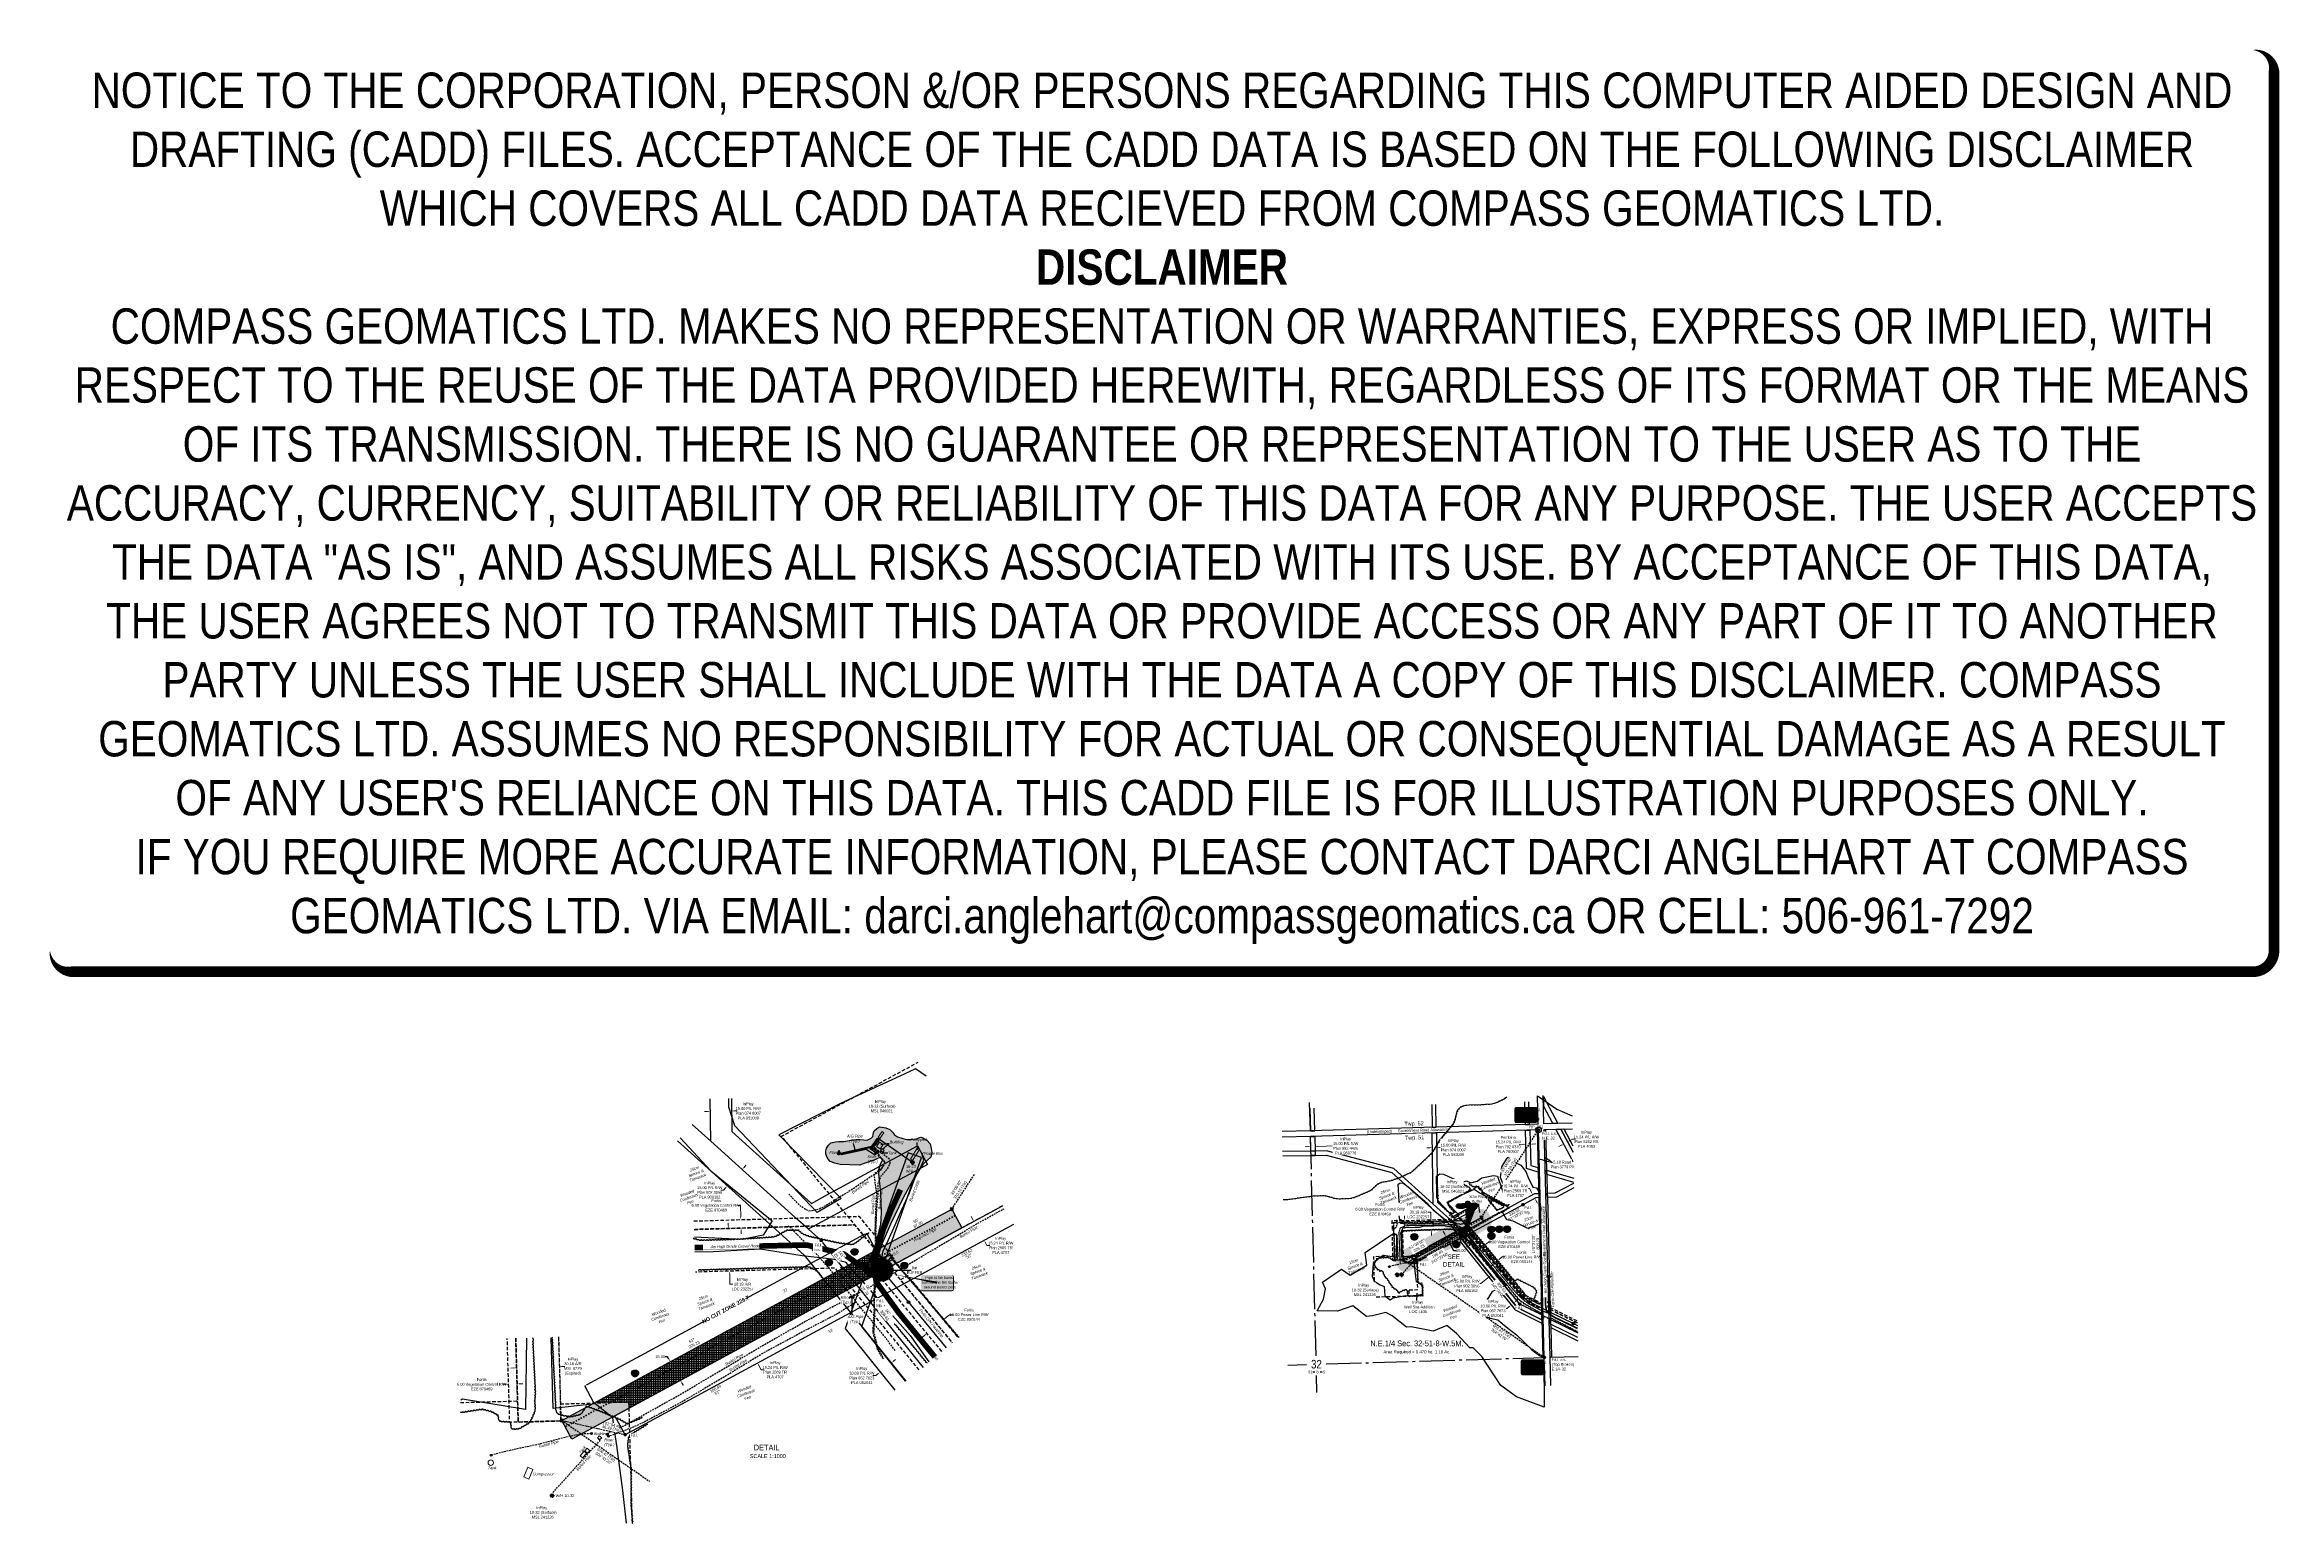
# Model space of a CAD drawing. Extents: x 618784 to 626680, y 5923025 to 5928252.
import ezdxf
from ezdxf.enums import TextEntityAlignment as Align

# ---------------------------------------------------------------- set-up
doc = ezdxf.new("R2010")
doc.units = 0
doc.header["$LTSCALE"] = 5
doc.header["$PDSIZE"] = 0.5
for name, pattern in [('0', [1, 1, 0]), ('DASHED4', [1.875, 1.25, -0.625]), ('foc-ACCESSROAD', [3.75, 2.5, -1.25]), ('foc-FLOWLINE', [3.75, 2.5, -1.25]), ('foc-PROPOSED-HP', [2, 1, -1]), ('foc-QUARTERLINE', [33, 25, -3, 2, -3]), ('foc-TIELINE', [1.875, 1.25, -0.625]), ('foc-TRAV', [1.875, 1.25, -0.625]), ('foc-WHEELTRACKS', [2, 0.4, -1.6]), ('POWERLINE5', [7.8, 2.4, -0.6, 0.6, -0.6, 0.6, -0.6, 2.4]), ('UG_PIPE', [1.875, 1.25, -0.625])]:
    doc.linetypes.add(name, pattern=pattern)
doc.layers.get('Defpoints').update_dxf_attribs({"color": 9})
for name, color, linetype in [('10', 1, 'Continuous'), ('35', 37, 'Continuous'), ('9', 3, 'Continuous'), ('ABADATA-DRILL-T', 8, 'Continuous'), ('AS-CABLE', 224, 'foc-CABLE'), ('AS-PIPE-AG', 44, 'Continuous'), ('AS-PIPE-UG', 44, 'UG_PIPE'), ('AS-PIPE-UG-T', 44, 'Continuous'), ('AS-POWER', 104, 'foc-POWER'), ('AS-POWER-EXISTING', 72, 'POWERLINE5'), ('AS-ROADS', 254, 'Continuous'), ('AS-SYMBOL', 7, 'Continuous'), ('C-AR', 13, 'foc-ACCESSROAD'), ('C-RW', 13, 'Continuous'), ('C-SYMBOL', 7, 'Continuous'), ('C-WS', 13, 'foc-ACCESSROAD'), ('C-WS-S', 13, 'Continuous'), ('CG-NOTES', 7, 'Continuous'), ('D-TXT', 6, 'Continuous'), ('DETAIL-T', 7, 'Continuous'), ('F-EZE', 190, 'foc-FLOWLINE'), ('F-RW', 190, 'Continuous'), ('L-AREAREQUIRED', 7, 'Continuous'), ('L-BD', 7, 'Continuous'), ('L-MON', 1, 'Continuous'), ('L-ROAD-T', 7, 'Continuous'), ('L-SEC', 7, 'Continuous'), ('L-SECLBL', 7, 'Continuous'), ('L-SECQ', 8, 'foc-QUARTERLINE'), ('L-TIE', 7, 'foc-TIELINE'), ('L-TITLEDB', 4, 'Continuous'), ('L-TITLEDB-T', 4, 'Continuous'), ('P-BUFFER-H 30m', 51, 'Continuous'), ('P-CROSSINGS', 250, 'Continuous'), ('P-FNC BUFFER-T', 40, 'Continuous'), ('P-PROPOSED', 10, 'Continuous'), ('P-PROPOSED-H', 21, 'Continuous'), ('P-TEMP-BLUE-BORE-H', 131, 'Continuous'), ('P-TEMP-NO CUT-H', 104, 'Continuous'), ('P-TEMP-NO CUT-T', 143, 'Continuous'), ('P-TRAV', 4, 'foc-TRAV'), ('P-TXT', 4, 'Continuous'), ('T-BUSH', 110, '0'), ('T-BUSH-T', 110, 'Continuous'), ('T-WATER', 160, 'Continuous'), ('T-WATER-P3', 160, 'foc-WHEELTRACKS'), ('WETLAND', 143, 'Continuous'), ('WETLAND-T', 146, 'Continuous')]:
    doc.layers.add(name, color=color, linetype=linetype)
for name, color, linetype, lineweight in [('AS-GENERAL', 48, 'Continuous', 18), ('C-AR-T', 13, 'Continuous', 9), ('C-RW-T', 13, 'Continuous', 9), ('C-WS-T', 13, 'Continuous', 9), ('F-EZE-T', 190, 'Continuous', 9), ('F-RW-T', 190, 'Continuous', 9), ('PROPOSED HP', 240, 'foc-PROPOSED-HP', 60), ('T-TEXT', 48, 'Continuous', 18), ('T-TIE-T', 201, 'Continuous', 18)]:
    doc.layers.add(name, color=color, linetype=linetype, lineweight=lineweight)
doc.layers.add('DISCLAIMER', color=7, linetype='Continuous', plot=False)
doc.layers.add('P-EXISTINGDISPO', color=175, linetype='Continuous', plot=False)
doc.layers.add('P-POWER BUFFER', color=7, linetype='DASHED4', true_color=0x007000)
doc.layers.add('P-POWER BUFFER-T', color=7, linetype='Continuous', true_color=0x007000)
doc.layers.add('P-POWER BUFFER-H', color=7, linetype='0', true_color=0x8aff8a, transparency=0.7)
doc.styles.add('100L', font='ARIALN.TTF', dxfattribs={"height": 11})
doc.styles.add('175L', font='ARIALN.TTF', dxfattribs={"height": 20})
doc.styles.add('80', font='ARIALN.TTF', dxfattribs={"height": 10})
doc.styles.add('80CG', font='ARIALN.TTF', dxfattribs={"height": 10})
doc.styles.add('80L', font='ARIALN.TTF', dxfattribs={"height": 10})
doc.styles.add('80LS', font='ARIALNI.TTF', dxfattribs={"height": 10})
doc.styles.add('Crossing', font='ARIALN.TTF', dxfattribs={"height": 10})
doc.styles.add('foc-LtypeFont', font='ARIALN.TTF', dxfattribs={"height": 7.35})
doc.styles.add('SIMPLEX', font='ARIALN.TTF')
doc.linetypes.add('foc-CABLE', pattern='A,2,-1,["C",foc-LtypeFont,S=0.2,R=0,X=-0.625,Y=-0.75],-1.24,8', length=12.24)
doc.linetypes.add('foc-POWER', pattern='A,6,-1,["P",foc-LtypeFont,S=0.2,R=0,X=-0.625,Y=-0.75],-1.24,4', length=12.24)
doc.linetypes.add('foc-TOPO-flowdirection', pattern='A,20,[">",foc-LtypeFont,S=0.3,R=0,X=0,Y=-0.945],-1e-05', length=20.00001)
doc.linetypes.add('foc-TOPO-flowdirection-NOLINE', pattern='A,0,[">",foc-LtypeFont,S=0.3,R=0,X=0,Y=-0.945],-20,[">",foc-LtypeFont,S=0.3,R=0,X=0,Y=-0.945],0', length=20)
doc.dimstyles.new('Compass 5 000', dxfattribs={"dimscale": 5, "dimtxt": 9, "dimasz": 2, "dimexe": 0.2, "dimexo": 0.0625, "dimgap": 0.5, "dimtad": 0, "dimtih": 1, "dimtoh": 1, "dimzin": 0, "dimdsep": 46, "dimtxsty": '80CG', "dimcen": 0.1, "dimse1": 1, "dimse2": 1, "dimclrd": 256, "dimclrt": 256, "dimaunit": 1, "dimadec": 4, "dimazin": 0, "dimtfac": 0.06, "dimtofl": 0, "dimtmove": 0, "dimatfit": 1, "dimfxl": 0.2, "dimtolj": 1, "dimtzin": 0, "dimlwd": -1, "dimarcsym": 0})

# ---------------------------------------------------------------- blocks, each defined once
blk = doc.blocks.new('fdia')
at = {"color": 255, "const_width": 1}
blk.add_lwpolyline([(-0.5, 0, 1), (0.5, 0, 1)], format="xyb", close=True, dxfattribs=at)
blk = doc.blocks.new('Fdiaa')
blk.add_blockref('fdia', (0, 0))
blk = doc.blocks.new('fdib')
at = {"color": 1, "const_width": 1.6}
blk.add_lwpolyline([(-0.4, 0, 1), (0.4, 0, 1)], format="xyb", close=True, dxfattribs=at)
at = {"color": 1}
blk.add_circle((0, 0), 0.8, dxfattribs=at)
blk = doc.blocks.new('Fdibb')
blk.add_blockref('fdib', (0, 0))
blk = doc.blocks.new('fdicc')
for name in ['Fdibb', 'Fdiaa']:
    blk.add_blockref(name, (0, 0))
blk = doc.blocks.new('FDI')
blk.add_blockref('fdicc', (0, 0))
blk = doc.blocks.new('L-SECLBL')
at = {"layer": '9', "color": 7}
for p, q in [((-5.1, -27.8), (-12.3, -27.8)), ((20.7, -27.8), (13.5, -27.8))]:
    blk.add_line(p, q, dxfattribs=at)
at = {"layer": '10', "color": 2, "style": 'SIMPLEX'}
blk.add_attdef('SEC', text='', height=30, dxfattribs=at).set_placement((0, 0), align=Align.MIDDLE)
at = {"layer": '10', "color": 5, "style": '80L'}
blk.add_attdef('TWP', text='', height=9.5, dxfattribs=at).set_placement((-14.4, -27.4), align=Align.MIDDLE_RIGHT)
blk.add_attdef('RGE', text='', height=9.5, dxfattribs=at).set_placement((3.6, -27.4), align=Align.MIDDLE_CENTER)
blk.add_attdef('MER', text='', height=9.5, dxfattribs=at).set_placement((23.2, -27.4), align=Align.MIDDLE_LEFT)
blk = doc.blocks.new('*D391')
at = {"layer": 'C-RW-T', "transparency": 16777216}
for p, q in [((623677.4, 5924352.7), (623667.4, 5924352.6)), ((623712.3, 5924353.2), (623722.3, 5924353.4))]:
    blk.add_line(p, q, dxfattribs=at)
for points in [[(623677.4, 5924354.4), (623677.4, 5924351), (623687.4, 5924352.9)], [(623712.3, 5924354.9), (623712.4, 5924351.6), (623702.3, 5924353.1)]]:
    blk.add_solid(points, dxfattribs=at)
at = {"layer": 'C-RW-T', "transparency": 16777216, "insert": (623761.4, 5924353.4), "char_height": 10, "attachment_point": 5, "style": '80CG', "bg_fill": 3, "box_fill_scale": 1.1, "bg_fill_color": 256, "bg_fill_true_color": 13158600, "bg_fill_transparency": 0}
blk.add_mtext('\\A1;InPlay\\P15.00 P/L R/W\\PPlan 074 0007\\PPLA 052039', dxfattribs=at)
at = {"layer": 'Defpoints', "color": 0, "transparency": 16777216}
for p in [(623687.1, 5924374.8), (623702, 5924375), (623702.3, 5924353.1)]:
    blk.add_point(p, dxfattribs=at)
blk = doc.blocks.new('*D392')
at = {"layer": 'C-RW-T', "transparency": 16777216}
for p, q in [((623950.8, 5923784.9), (623940.8, 5923784.9)), ((623958.6, 5923791.2), (623950.8, 5923784.9)), ((623982, 5923810.1), (623989.8, 5923816.3))]:
    blk.add_line(p, q, dxfattribs=at)
for points in [[(623957.6, 5923792.5), (623959.7, 5923789.9), (623966.4, 5923797.5)], [(623980.9, 5923811.4), (623983, 5923808.8), (623974.2, 5923803.8)]]:
    blk.add_solid(points, dxfattribs=at)
at = {"layer": 'Defpoints', "color": 0, "transparency": 16777216}
for p in [(623877.4, 5923907.8), (623885.2, 5923914.1)]:
    blk.add_point(p, dxfattribs=at)
at = {"layer": 'C-RW-T', "transparency": 16777216, "insert": (623901.7, 5923784.9), "char_height": 10, "attachment_point": 5, "style": '80CG', "bg_fill": 3, "box_fill_scale": 1.1, "bg_fill_color": 256, "bg_fill_true_color": 13158600, "bg_fill_transparency": 0}
blk.add_mtext('\\A1;InPlay\\P10.00 P/L R/W\\PPlan 062 7823\\PPLA 052041', dxfattribs=at)
at = {"layer": 'Defpoints', "color": 0, "transparency": 16777216}
blk.add_point((623966.4, 5923797.5), dxfattribs=at)
blk = doc.blocks.new('*D393')
at = {"layer": 'C-RW-T', "transparency": 16777216}
for p, q in [((623247.9, 5924356.7), (623237.9, 5924356.5)), ((623282.9, 5924357.6), (623341.8, 5924359.1))]:
    blk.add_line(p, q, dxfattribs=at)
for points in [[(623247.9, 5924358.4), (623248, 5924355.1), (623257.9, 5924357)], [(623282.8, 5924359.3), (623282.9, 5924356), (623272.9, 5924357.4)]]:
    blk.add_solid(points, dxfattribs=at)
at = {"layer": 'Defpoints', "color": 0, "transparency": 16777216}
for p in [(623257.7, 5924364.8), (623272.7, 5924365.2), (623272.9, 5924357.4)]:
    blk.add_point(p, dxfattribs=at)
at = {"layer": 'C-RW-T', "transparency": 16777216, "insert": (623380.9, 5924359.1), "char_height": 10, "attachment_point": 5, "style": '80CG', "bg_fill": 3, "box_fill_scale": 1.1, "bg_fill_color": 256, "bg_fill_true_color": 13158600, "bg_fill_transparency": 0}
blk.add_mtext('\\A1;InPlay\\P15.00 P/L R/W\\PPlan 952 4426\\PPLA 950776', dxfattribs=at)
blk = doc.blocks.new('*D394')
at = {"layer": 'C-RW-T', "transparency": 16777216}
for p, q in [((624142.6, 5924361.4), (624133.7, 5924356.7)), ((624173.9, 5924377.9), (624182.7, 5924382.6)), ((624182.7, 5924382.6), (624192.7, 5924382.6))]:
    blk.add_line(p, q, dxfattribs=at)
for points in [[(624141.8, 5924362.8), (624143.4, 5924359.9), (624151.4, 5924366)], [(624173.1, 5924379.4), (624174.6, 5924376.4), (624165, 5924373.2)]]:
    blk.add_solid(points, dxfattribs=at)
at = {"layer": 'Defpoints', "color": 0, "transparency": 16777216}
for p in [(624142.3, 5924383.4), (624155.8, 5924390.6), (624165, 5924373.2)]:
    blk.add_point(p, dxfattribs=at)
at = {"layer": 'C-RW-T', "transparency": 16777216, "insert": (624231.8, 5924382.6), "char_height": 10, "attachment_point": 5, "style": '80CG'}
blk.add_mtext('\\A1;InPlay\\P15.24 P/L R/W\\PPlan 5252 RS\\PPLA 4093', dxfattribs=at)
blk = doc.blocks.new('*D395')
at = {"layer": 'Defpoints', "color": 0, "transparency": 16777216}
for p in [(623917.1, 5923952.7), (623936.6, 5923905.6), (623948.2, 5923915.1)]:
    blk.add_point(p, dxfattribs=at)
at = {"layer": 'F-EZE-T', "transparency": 16777216}
for p, q in [((623897.8, 5923936.7), (623890.1, 5923930.4)), ((623924.8, 5923959.1), (623933.9, 5923966.6)), ((623933.9, 5923966.6), (623943.9, 5923966.6))]:
    blk.add_line(p, q, dxfattribs=at)
for points in [[(623896.8, 5923938), (623898.9, 5923935.5), (623905.5, 5923943.1)], [(623923.7, 5923960.4), (623925.9, 5923957.8), (623917.1, 5923952.7)]]:
    blk.add_solid(points, dxfattribs=at)
at = {"layer": 'F-EZE-T', "transparency": 16777216, "insert": (624003, 5923966.6), "char_height": 10, "attachment_point": 5, "style": '80CG'}
blk.add_mtext('\\A1;Fortis\\P15.00 Power Line R/W\\PEZE 050144', dxfattribs=at)
blk = doc.blocks.new('*D396')
at = {"layer": 'F-EZE-T', "transparency": 16777216}
for p, q in [((623587.5, 5924135.4), (623577.5, 5924135.4)), ((623588.5, 5924103.6), (623587.5, 5924135.4)), ((623589.2, 5924077.6), (623589.5, 5924067.6))]:
    blk.add_line(p, q, dxfattribs=at)
for points in [[(623590.1, 5924103.6), (623586.8, 5924103.5), (623588.8, 5924093.6)], [(623590.9, 5924077.7), (623587.6, 5924077.6), (623588.9, 5924087.6)]]:
    blk.add_solid(points, dxfattribs=at)
at = {"layer": 'F-EZE-T', "transparency": 16777216, "insert": (623502.4, 5924135.4), "char_height": 10, "attachment_point": 5, "style": '80CG', "bg_fill": 3, "box_fill_scale": 1.1, "bg_fill_color": 256, "bg_fill_true_color": 13158600, "bg_fill_transparency": 0}
blk.add_mtext('\\A1;Fortis\\P6.00 Vegetation Control R/W\\PEZE 870469', dxfattribs=at)
at = {"layer": 'Defpoints', "color": 0, "transparency": 16777216}
for p in [(623588.8, 5924093.6), (623597.7, 5924093.9), (623597.8, 5924087.9)]:
    blk.add_point(p, dxfattribs=at)
blk = doc.blocks.new('*D397')
at = {"layer": 'Defpoints', "color": 0, "transparency": 16777216}
for p in [(624017.6, 5924365.1), (624017.8, 5924359.2), (624033, 5924359.7)]:
    blk.add_point(p, dxfattribs=at)
at = {"layer": 'F-RW-T', "transparency": 16777216}
for p, q in [((624007.6, 5924364.9), (623994.4, 5924364.5)), ((624042.8, 5924365.8), (624052.8, 5924366.1))]:
    blk.add_line(p, q, dxfattribs=at)
for points in [[(624007.6, 5924366.5), (624007.7, 5924363.2), (624017.6, 5924365.1)], [(624042.8, 5924367.5), (624042.8, 5924364.2), (624032.8, 5924365.6)]]:
    blk.add_solid(points, dxfattribs=at)
at = {"layer": 'F-RW-T', "transparency": 16777216, "insert": (623955.3, 5924364.5), "char_height": 10, "attachment_point": 5, "style": '80CG'}
blk.add_mtext('\\A1;Pembina \\P15.24 P/L R/W^JPlan 792 0370\\PPLA 780507', dxfattribs=at)
blk = doc.blocks.new('*D398')
at = {"layer": 'C-RW-T', "transparency": 16777216}
for p, q in [((623858.5, 5923872.6), (623848.5, 5923872.6)), ((623887.8, 5923896.3), (623858.5, 5923872.6)), ((623915, 5923918.2), (623922.8, 5923924.5))]:
    blk.add_line(p, q, dxfattribs=at)
for points in [[(623886.7, 5923897.6), (623888.8, 5923895), (623895.6, 5923902.6)], [(623913.9, 5923919.5), (623916, 5923916.9), (623907.2, 5923912)]]:
    blk.add_solid(points, dxfattribs=at)
at = {"layer": 'Defpoints', "color": 0, "transparency": 16777216}
for p in [(623895.6, 5923902.6), (623971, 5923809.1), (623982.6, 5923818.4)]:
    blk.add_point(p, dxfattribs=at)
at = {"layer": 'C-RW-T', "transparency": 16777216, "insert": (623809.4, 5923872.6), "char_height": 10, "attachment_point": 5, "style": '80CG', "bg_fill": 3, "box_fill_scale": 1.1, "bg_fill_color": 256, "bg_fill_true_color": 13158600, "bg_fill_transparency": 0}
blk.add_mtext('\\A1;InPlay\\P15.00 P/L R/W^JPlan 902 3056\\PPLA 900162', dxfattribs=at)
blk = doc.blocks.new('GAS')
h = blk.add_hatch(color=255)
h.dxf.hatch_style = 1
edge = h.paths.add_edge_path()
edge.add_arc((0, 0), 0.9, 0, 360)
for p, q in [((-0.8, 0), (-1.6, 0)), ((-0.6, 0.6), (-1.1, 1.1)), ((0, 0.8), (0, 1.6)), ((0.6, 0.6), (1.1, 1.1)), ((1.6, 0), (0.8, 0)), ((-0.6, -0.6), (-1.1, -1.1)), ((0, -0.8), (0, -1.6)), ((1.1, -1.1), (0.6, -0.6))]:
    blk.add_line(p, q)
blk.add_circle((0, 0), 0.8)
blk = doc.blocks.new('POWERPOLE')
h = blk.add_hatch(color=255)
edge = h.paths.add_edge_path()
edge.add_arc((0, 0), 0.96, 0, 360)
at = {"linetype": 'Continuous'}
for p, q in [((0.7, -0.7), (-0.7, 0.7)), ((-0.7, -0.7), (0.7, 0.7))]:
    blk.add_line(p, q, dxfattribs=at)
blk.add_circle((0, 0), 0.96, dxfattribs=at)
blk = doc.blocks.new('RISER')
h = blk.add_hatch(color=255)
h.dxf.hatch_style = 1
edge = h.paths.add_edge_path()
edge.add_arc((0, 0), 0.7, 0, 360)
blk.add_hatch(color=48).paths.add_polyline_path([(0.6, -0.2), (-0.6, -0.2, 0.774597)])
at = {"color": 48}
blk.add_line((-0.6, -0.2), (0.6, -0.2), dxfattribs=at)
blk.add_circle((0, 0), 0.6, dxfattribs=at)
blk = doc.blocks.new('*D487')
at = {"layer": 'C-AR-T', "transparency": 16777216}
for p, q in [((620441.3, 5923574.3), (620431.3, 5923574)), ((620612.2, 5923579.3), (620622.2, 5923579.6))]:
    blk.add_line(p, q, dxfattribs=at)
for points in [[(620441.3, 5923576), (620441.4, 5923572.6), (620451.3, 5923574.6)], [(620612.2, 5923581), (620612.3, 5923577.7), (620602.2, 5923579)]]:
    blk.add_solid(points, dxfattribs=at)
at = {"layer": 'Defpoints', "color": 0, "transparency": 16777216}
for p in [(620602.2, 5923579), (620453, 5923517.7), (620603.9, 5923522.2)]:
    blk.add_point(p, dxfattribs=at)
at = {"layer": 'C-AR-T', "transparency": 16777216, "insert": (620650.1, 5923579.6), "char_height": 10, "attachment_point": 5, "style": '80CG'}
blk.add_mtext('\\A1;InPlay\\P30.18 A/R\\PMSL 6229\\P(Expired)', dxfattribs=at)
blk = doc.blocks.new('*D488')
at = {"layer": 'Defpoints', "color": 0, "transparency": 16777216}
for p in [(620423, 5923517.2), (620423, 5923516.8), (620453, 5923517.7)]:
    blk.add_point(p, dxfattribs=at)
at = {"layer": 'F-EZE-T', "transparency": 16777216}
for p, q in [((620413, 5923516.9), (620403, 5923516.6)), ((620463, 5923518.4), (620473, 5923518.6))]:
    blk.add_line(p, q, dxfattribs=at)
for points in [[(620413, 5923518.5), (620413.1, 5923515.2), (620423, 5923517.2)], [(620462.9, 5923520), (620463, 5923516.7), (620453, 5923518.1)]]:
    blk.add_solid(points, dxfattribs=at)
at = {"layer": 'F-EZE-T', "transparency": 16777216, "insert": (620327.9, 5923516.6), "char_height": 10, "attachment_point": 5, "style": '80CG'}
blk.add_mtext('\\A1;Fortis\\P6.00 Vegetation Control R/W\\PEZE 870469', dxfattribs=at)
blk = doc.blocks.new('*D518')
at = {"layer": 'C-AR-T', "transparency": 16777216}
for p, q in [((623681.8, 5924125.2), (623671.8, 5924125.2)), ((623682.4, 5924102.1), (623681.8, 5924125.2)), ((623683.9, 5924052), (623684.1, 5924042))]:
    blk.add_line(p, q, dxfattribs=at)
at = {"layer": 'C-AR-T', "linetype": 'Continuous', "transparency": 16777216}
for points in [[(623684.1, 5924102.2), (623680.8, 5924102.1), (623682.7, 5924092.1)], [(623685.5, 5924052), (623682.2, 5924051.9), (623683.6, 5924062)]]:
    blk.add_solid(points, dxfattribs=at)
at = {"layer": 'Defpoints', "color": 0, "linetype": 'Continuous', "transparency": 16777216}
for p in [(623642.3, 5924091), (623643.2, 5924060.8), (623683.6, 5924062)]:
    blk.add_point(p, dxfattribs=at)
at = {"layer": 'C-AR-T', "linetype": 'Continuous', "transparency": 16777216, "insert": (623637.5, 5924125.2), "char_height": 10, "attachment_point": 5, "style": '80CG'}
blk.add_mtext('\\A1;InPlay\\P30.18 A/R\\PLOC 232257', dxfattribs=at)
blk = doc.blocks.new('*D519')
at = {"layer": 'C-RW-T', "transparency": 16777216}
for p, q in [((624030.3, 5924208.9), (624020.3, 5924208.9)), ((624037.1, 5924196.2), (624030.3, 5924208.9)), ((624053.9, 5924165.2), (624058.7, 5924156.4))]:
    blk.add_line(p, q, dxfattribs=at)
at = {"layer": 'C-RW-T', "linetype": 'Continuous', "transparency": 16777216}
for points in [[(624038.6, 5924196.9), (624035.7, 5924195.4), (624041.9, 5924187.4)], [(624055.4, 5924166), (624052.5, 5924164.4), (624049.2, 5924174)]]:
    blk.add_solid(points, dxfattribs=at)
at = {"layer": 'C-RW-T', "linetype": 'Continuous', "transparency": 16777216, "insert": (623981.2, 5924208.9), "char_height": 10, "attachment_point": 5, "style": '80CG', "bg_fill": 3, "box_fill_scale": 1.1, "bg_fill_color": 256, "bg_fill_true_color": 13158600, "bg_fill_transparency": 0}
blk.add_mtext('\\A1;InPlay\\P15.24 P/L R/W\\PPlan 2569 TR\\PPLA 4707', dxfattribs=at)
at = {"layer": 'Defpoints', "color": 0, "linetype": 'Continuous', "transparency": 16777216}
for p in [(624018.8, 5924174.9), (624041.9, 5924187.4), (624026.1, 5924161.5)]:
    blk.add_point(p, dxfattribs=at)
blk = doc.blocks.new('*D520')
at = {"layer": 'C-RW-T', "transparency": 16777216}
for p, q in [((621125.8, 5924481.4), (621115.8, 5924481.3)), ((621220.7, 5924482.9), (621230.7, 5924483))]:
    blk.add_line(p, q, dxfattribs=at)
for points in [[(621125.8, 5924483.1), (621125.8, 5924479.8), (621135.8, 5924481.6)], [(621220.7, 5924484.5), (621220.8, 5924481.2), (621210.7, 5924482.7)]]:
    blk.add_solid(points, dxfattribs=at)
at = {"layer": 'Defpoints', "color": 0, "transparency": 16777216}
for p in [(621133.8, 5924615.2), (621208.7, 5924616.3), (621210.7, 5924482.7)]:
    blk.add_point(p, dxfattribs=at)
at = {"layer": 'C-RW-T', "transparency": 16777216, "insert": (621269.8, 5924483), "char_height": 10, "attachment_point": 5, "style": '80CG'}
blk.add_mtext('\\A1;InPlay\\P15.00 P/L R/W\\PPlan 074 0007\\PPLA 052039', dxfattribs=at)
blk = doc.blocks.new('*D521')
at = {"layer": 'C-RW-T', "transparency": 16777216}
for p, q in [((621255.1, 5924283.4), (621261.8, 5924290.8)), ((621182.8, 5924203.2), (621172.8, 5924203.2)), ((621189.5, 5924210.6), (621182.8, 5924203.2))]:
    blk.add_line(p, q, dxfattribs=at)
for points in [[(621253.9, 5924284.5), (621256.4, 5924282.3), (621248.4, 5924276)], [(621188.2, 5924211.7), (621190.7, 5924209.5), (621196.2, 5924218.1)]]:
    blk.add_solid(points, dxfattribs=at)
at = {"layer": 'Defpoints', "color": 0, "transparency": 16777216}
for p in [(621255.4, 5924269.7), (621196.2, 5924218.1), (621203.1, 5924211.8)]:
    blk.add_point(p, dxfattribs=at)
at = {"layer": 'C-RW-T', "transparency": 16777216, "insert": (621133.7, 5924203.2), "char_height": 10, "attachment_point": 5, "style": '80CG'}
blk.add_mtext('\\A1;InPlay\\P15.00 P/L R/W^JPlan 902 3056\\PPLA 900162', dxfattribs=at)
blk = doc.blocks.new('*D522')
at = {"layer": 'C-RW-T', "transparency": 16777216}
for p, q in [((622062.3, 5924101.1), (622057.5, 5924109.9)), ((622108.1, 5924016.6), (622113, 5924007.5)), ((622113, 5924007.5), (622123, 5924007.5))]:
    blk.add_line(p, q, dxfattribs=at)
for points in [[(622063.7, 5924101.9), (622060.8, 5924100.3), (622067, 5924092.3)], [(622109.5, 5924017.4), (622106.6, 5924015.8), (622103.3, 5924025.4)]]:
    blk.add_solid(points, dxfattribs=at)
at = {"layer": 'Defpoints', "color": 0, "transparency": 16777216}
for p in [(622279, 5924207.1), (622067, 5924092.3), (622315.3, 5924140.1)]:
    blk.add_point(p, dxfattribs=at)
at = {"layer": 'C-RW-T', "transparency": 16777216, "insert": (622162.1, 5924007.5), "char_height": 10, "attachment_point": 5, "style": '80CG'}
blk.add_mtext('\\A1;InPlay\\P15.24 P/L R/W\\PPlan 2569 TR\\PPLA 4707', dxfattribs=at)
blk = doc.blocks.new('*D523')
at = {"layer": 'C-RW-T', "transparency": 16777216}
for p, q in [((621720.3, 5923547.5), (621710.3, 5923547.5)), ((621728.1, 5923553.8), (621720.3, 5923547.5)), ((621782.6, 5923597.8), (621790.4, 5923604.1))]:
    blk.add_line(p, q, dxfattribs=at)
for points in [[(621727, 5923555.1), (621729.1, 5923552.5), (621735.8, 5923560.1)], [(621781.6, 5923599.1), (621783.7, 5923596.5), (621774.8, 5923591.5)]]:
    blk.add_solid(points, dxfattribs=at)
at = {"layer": 'Defpoints', "color": 0, "transparency": 16777216}
for p in [(621735.8, 5923560.1), (621757.3, 5923533.4), (621796.3, 5923564.9)]:
    blk.add_point(p, dxfattribs=at)
at = {"layer": 'C-RW-T', "transparency": 16777216, "insert": (621671.2, 5923547.5), "char_height": 10, "attachment_point": 5, "style": '80CG'}
blk.add_mtext('\\A1;InPlay\\P10.00 P/L R/W\\PPlan 062 7823\\PPLA 052041', dxfattribs=at)
blk = doc.blocks.new('*D524')
at = {"layer": 'C-AR-T', "transparency": 16777216}
for p, q in [((621199.4, 5924077.4), (621199.1, 5924087.4)), ((621204.3, 5923906.6), (621205.3, 5923870.3)), ((621205.3, 5923870.3), (621215.3, 5923870.3))]:
    blk.add_line(p, q, dxfattribs=at)
for points in [[(621201.1, 5924077.4), (621197.7, 5924077.3), (621199.7, 5924067.4)], [(621205.9, 5923906.7), (621202.6, 5923906.6), (621204, 5923916.6)]]:
    blk.add_solid(points, dxfattribs=at)
at = {"layer": 'Defpoints', "color": 0, "transparency": 16777216}
for p in [(621294.9, 5924070.1), (621204, 5923916.6), (621299.2, 5923919.3)]:
    blk.add_point(p, dxfattribs=at)
at = {"layer": 'C-AR-T', "transparency": 16777216, "insert": (621249.6, 5923870.3), "char_height": 10, "attachment_point": 5, "style": '80CG'}
blk.add_mtext('\\A1;InPlay\\P30.18 A/R\\PLOC 232257', dxfattribs=at)
blk = doc.blocks.new('*D525')
at = {"layer": 'Defpoints', "color": 0, "transparency": 16777216}
for p in [(621956.9, 5923742.5), (621992.1, 5923699.9), (621936.5, 5923653.9)]:
    blk.add_point(p, dxfattribs=at)
at = {"layer": 'F-EZE-T', "transparency": 16777216}
for p, q in [((621893.6, 5923690.2), (621885.9, 5923683.8)), ((621964.6, 5923748.9), (621981.3, 5923762.7)), ((621981.3, 5923762.7), (621991.3, 5923762.7))]:
    blk.add_line(p, q, dxfattribs=at)
for points in [[(621892.5, 5923691.4), (621894.6, 5923688.9), (621901.3, 5923696.5)], [(621963.5, 5923750.2), (621965.7, 5923747.6), (621956.9, 5923742.5)]]:
    blk.add_solid(points, dxfattribs=at)
at = {"layer": 'F-EZE-T', "transparency": 16777216, "insert": (622050.4, 5923762.7), "char_height": 10, "attachment_point": 5, "style": '80CG'}
blk.add_mtext('\\A1;Fortis\\P15.00 Power Line R/W\\PEZE 050144', dxfattribs=at)
blk = doc.blocks.new('TEMP')
h = blk.add_hatch(color=255)
h.dxf.hatch_style = 1
h.paths.add_polyline_path([(0, 0.3), (-0.7, 1.2), (-0.7, 0.7), (-1.2, 0.7), (-0.3, 0), (-1.2, -0.7), (-0.7, -0.7), (-0.7, -1.2), (0, -0.3), (0.7, -1.2), (0.7, -0.7), (1.2, -0.7), (0.3, 0), (1.2, 0.7), (0.7, 0.7), (0.7, 1.2)])
h.paths.add_polyline_path([(0.6, 0.8), (0.6, 0.6), (0.8, 0.6), (0.1, 0), (0.8, -0.6), (0.6, -0.6), (0.6, -0.8), (0, -0.1), (-0.6, -0.8), (-0.6, -0.6), (-0.8, -0.6), (-0.1, 0), (-0.8, 0.6), (-0.6, 0.6), (-0.6, 0.8), (0, 0.1)], flags=16)
h = blk.add_hatch(color=1)
h.dxf.hatch_style = 1
h.paths.add_polyline_path([(0, 0.1), (-0.6, 0.8), (-0.6, 0.6), (-0.8, 0.6), (-0.1, 0), (-0.8, -0.6), (-0.6, -0.6), (-0.6, -0.8), (0, -0.1), (0.6, -0.8), (0.6, -0.6), (0.8, -0.6), (0.1, 0), (0.8, 0.6), (0.6, 0.6), (0.6, 0.8)])
at = {"color": 1}
for p, q in [((-0.1, 0), (0.1, 0)), ((0, 0.1), (0, -0.1))]:
    blk.add_line(p, q, dxfattribs=at)
at = {"color": 255, "flags": 128}
blk.add_lwpolyline([(-0.3, 0), (-1.2, 0.7), (-0.7, 0.7), (-0.7, 1.2), (0, 0.3), (0.7, 1.2), (0.7, 0.7), (1.2, 0.7), (0.3, 0), (1.2, -0.7), (0.7, -0.7), (0.7, -1.2), (0, -0.3), (-0.7, -1.2), (-0.7, -0.7), (-1.2, -0.7)], close=True, dxfattribs=at)
at = {"color": 1, "flags": 128}
blk.add_lwpolyline([(-0.1, 0), (-0.8, 0.6), (-0.6, 0.6), (-0.6, 0.8), (0, 0.1), (0.6, 0.8), (0.6, 0.6), (0.8, 0.6), (0.1, 0), (0.8, -0.6), (0.6, -0.6), (0.6, -0.8), (0, -0.1), (-0.6, -0.8), (-0.6, -0.6), (-0.8, -0.6)], close=True, dxfattribs=at)
blk = doc.blocks.new('*D526')
at = {"layer": 'Defpoints', "color": 0, "transparency": 16777216}
for p in [(621243.5, 5924098.6), (621270, 5924099.4), (621270.9, 5924069.4)]:
    blk.add_point(p, dxfattribs=at)
at = {"layer": 'F-EZE-T', "transparency": 16777216}
for p, q in [((621242, 5924149), (621232, 5924149)), ((621243.2, 5924108.6), (621242, 5924149)), ((621244.7, 5924058.6), (621245, 5924048.6))]:
    blk.add_line(p, q, dxfattribs=at)
for points in [[(621244.9, 5924108.7), (621241.5, 5924108.6), (621243.5, 5924098.6)], [(621246.3, 5924058.7), (621243, 5924058.6), (621244.4, 5924068.6)]]:
    blk.add_solid(points, dxfattribs=at)
at = {"layer": 'F-EZE-T', "transparency": 16777216, "insert": (621156.8, 5924149), "char_height": 10, "attachment_point": 5, "style": '80CG'}
blk.add_mtext('\\A1;Fortis\\P6.00 Vegetation Control R/W\\PEZE 870469', dxfattribs=at)
blk = doc.blocks.new('*D538')
at = {"layer": 'Defpoints', "color": 0, "transparency": 16777216}
for p in [(623864.2, 5924006.2), (623868.9, 5924010), (623871.2, 5924007.2)]:
    blk.add_point(p, dxfattribs=at)
at = {"layer": 'F-EZE-T', "transparency": 16777216}
for p, q in [((623878.9, 5924013.6), (623886.6, 5924019.9)), ((623886.6, 5924019.9), (623896.6, 5924019.9)), ((623858.9, 5923997), (623851.2, 5923990.6))]:
    blk.add_line(p, q, dxfattribs=at)
for points in [[(623877.9, 5924014.8), (623880, 5924012.3), (623871.2, 5924007.2)], [(623857.8, 5923998.3), (623859.9, 5923995.7), (623866.6, 5924003.4)]]:
    blk.add_solid(points, dxfattribs=at)
at = {"layer": 'F-EZE-T', "transparency": 16777216, "insert": (623958.7, 5924019.9), "char_height": 10, "attachment_point": 5, "style": '80CG'}
blk.add_mtext('\\A1;Fortis\\P6.00 Vegetation Control\\PEZE 870469', dxfattribs=at)
blk = doc.blocks.new('*D539')
at = {"layer": 'Defpoints', "color": 0, "transparency": 16777216}
for p in [(620994.2, 5923596.6), (620999.4, 5923599.4), (621035.1, 5923533.5)]:
    blk.add_point(p, dxfattribs=at)
at = {"layer": 'P-TXT', "transparency": 16777216}
for p, q in [((620984.7, 5923614.1), (620974.7, 5923614.1)), ((620989.4, 5923605.3), (620984.7, 5923614.1)), ((621034.6, 5923521.8), (621039.4, 5923513))]:
    blk.add_line(p, q, dxfattribs=at)
for points in [[(620990.9, 5923606.1), (620988, 5923604.6), (620994.2, 5923596.6)], [(621036.1, 5923522.6), (621033.2, 5923521), (621029.9, 5923530.6)]]:
    blk.add_solid(points, dxfattribs=at)
at = {"layer": 'P-TXT', "transparency": 16777216, "insert": (620958.7, 5923614.1), "char_height": 10, "attachment_point": 5, "style": '80CG'}
blk.add_mtext('\\A1;15.00', dxfattribs=at)
blk = doc.blocks.new('*D560')
at = {"layer": 'Defpoints', "color": 0, "transparency": 16777216}
for p in [(623741.6, 5924041.8), (623742.9, 5924025.4), (623748.8, 5924028.6)]:
    blk.add_point(p, dxfattribs=at)
at = {"layer": 'P-TXT', "transparency": 16777216}
for p, q in [((623731, 5924047.4), (623726.2, 5924056.2)), ((623747.6, 5924016.6), (623762.4, 5923989.4)), ((623762.4, 5923989.4), (623772.4, 5923989.4))]:
    blk.add_line(p, q, dxfattribs=at)
for points in [[(623732.4, 5924048.2), (623729.5, 5924046.6), (623735.7, 5924038.6)], [(623749.1, 5924017.4), (623746.2, 5924015.8), (623742.9, 5924025.4)]]:
    blk.add_solid(points, dxfattribs=at)
at = {"layer": 'P-TXT', "transparency": 16777216, "insert": (623788.3, 5923989.4), "char_height": 10, "attachment_point": 5, "style": '80CG'}
blk.add_mtext('\\A1;15.00', dxfattribs=at)
blk = doc.blocks.new('*D561')
at = {"layer": 'C-RW-T', "transparency": 16777216}
for p, q in [((621261.6, 5923667.5), (621256.8, 5923676.3)), ((621307.4, 5923582.9), (621315.6, 5923567.8)), ((621315.6, 5923567.8), (621325.6, 5923567.8))]:
    blk.add_line(p, q, dxfattribs=at)
for points in [[(621263.1, 5923668.3), (621260.1, 5923666.7), (621266.4, 5923658.7)], [(621308.9, 5923583.7), (621305.9, 5923582.1), (621302.6, 5923591.7)]]:
    blk.add_solid(points, dxfattribs=at)
at = {"layer": 'Defpoints', "color": 0, "transparency": 16777216}
for p in [(621255.4, 5923652.8, 4218.8), (621291.7, 5923585.8, 4218.8), (621302.6, 5923591.7)]:
    blk.add_point(p, dxfattribs=at)
at = {"layer": 'C-RW-T', "transparency": 16777216, "insert": (621364.7, 5923567.8), "char_height": 10, "attachment_point": 5, "style": '80CG'}
blk.add_mtext('\\A1;InPlay\\P15.24 P/L R/W\\PPlan 2569 TR\\PPLA 4707', dxfattribs=at)
blk = doc.blocks.new('*U563')
h = blk.add_hatch(color=254)
edge = h.paths.add_edge_path()
edge.add_line((-34, -28.5), (34, -28.5))
edge.add_arc((34, -22.5), 6, 270, 360)
edge.add_line((40, -22.5), (40, 21))
edge.add_arc((34, 21), 6, 0, 90)
edge.add_line((34, 27), (-34, 27))
edge.add_arc((-34, 21), 6, 90, 180)
edge.add_line((-40, 21), (-40, -22.5))
edge.add_arc((-34, -22.5), 6, 180, 270)
at = {"color": 1, "flags": 128}
blk.add_lwpolyline([(-34, -28.5, 3, 3, 0), (34, -28.5, 3, 3, 0.414214), (40, -22.5, 3, 3, 0), (40, 21, 3, 0, 0.414214), (34, 27, 0, 0, 0), (-34, 27, 0, 0, 0.414214), (-40, 21, 0, 0, 0), (-40, -22.5, 0, 3, 0.414214)], format="xyseb", close=True, dxfattribs=at)
blk.add_lwpolyline([(-32.9, -18.9, 0, 10, 0), (0, 0, 5, 5, 0)], format="xyseb", dxfattribs=at)
at = {"color": 1, "style": '80'}
blk.add_attdef('ENTER_TEXT_001', (-36, -5), '', height=10, dxfattribs=at)
blk = doc.blocks.new('xing2')
h = blk.add_hatch(color=50)
h.dxf.hatch_style = 1
edge = h.paths.add_edge_path()
edge.add_ellipse((0, 0), major_axis=(-12.5, 0), ratio=0.816297, start_angle=0, end_angle=360)
h = blk.add_hatch(color=250)
h.dxf.hatch_style = 1
edge = h.paths.add_edge_path()
edge.add_ellipse((0, -2), major_axis=(-12.5, 0), ratio=0.816297, start_angle=0, end_angle=180)
edge.add_line((12.5, -2), (12.5, 0))
edge.add_ellipse((0, 0), major_axis=(-12.5, 0), ratio=0.816297, start_angle=0, end_angle=180, ccw=False)
edge.add_line((-12.5, 0), (-12.5, -2))
at = {"color": 250}
blk.add_ellipse((0, 0), major_axis=(-12.5, 0), ratio=0.816297, dxfattribs=at)
blk.add_ellipse((0, -2), major_axis=(-12.5, 0), ratio=0.816297, start_param=0, end_param=3.141593, dxfattribs=at)
at = {"color": 250, "style": 'Crossing'}
blk.add_attdef('CROSSING', text='', height=9, dxfattribs=at).set_placement((0.1, 0), align=Align.MIDDLE_CENTER)
at = {"color": 250, "style": 'Crossing', "flags": 1}
for tag, p in [('DESCRIPTION', (0.1, -25.8)), ('LOCATION', (0.1, -39.3)), ('DWG_REF', (0.1, -52.8)), ('OWNER', (0.1, -12.5))]:
    blk.add_attdef(tag, text='', height=9, dxfattribs=at).set_placement(p, align=Align.MIDDLE_CENTER)
blk = doc.blocks.new('*D570')
at = {"layer": 'Defpoints', "color": 0, "transparency": 16777216}
for p in [(621688.4, 5924050.8), (621721.1, 5923990.2), (620724.7, 5923450.6, 4218.8)]:
    blk.add_point(p, dxfattribs=at)
at = {"layer": 'P-TEMP-NO CUT-T', "transparency": 16777216}
for p, q in [((621679.6, 5924046), (621259.6, 5923818.6)), ((620700.7, 5923515.9), (621120.6, 5923743.3))]:
    blk.add_line(p, q, dxfattribs=at)
for points in [[(621678.8, 5924047.5), (621680.4, 5924044.5), (621688.4, 5924050.8)], [(620699.9, 5923517.4), (620701.4, 5923514.5), (620691.9, 5923511.2)]]:
    blk.add_solid(points, dxfattribs=at)
at = {"layer": 'P-TEMP-NO CUT-T', "transparency": 16777216, "insert": (621190.1, 5923781), "char_height": 10, "attachment_point": 5, "rotation": 28.43576, "style": '80CG'}
blk.add_mtext('\\A1;{\\fArial Narrow|b1|i0|c0|p34;\\H1.4x;NO CUT ZONE 226.7}', dxfattribs=at)
blk = doc.blocks.new('FLARE')
h = blk.add_hatch(color=255)
h.dxf.hatch_style = 1
h.paths.add_polyline_path([(0.2, 2.4, 0.114147), (0.1, 2.4), (0.1, 2.4, 0.261551), (0, 2.4), (0, 2.4, 0.131268), (0, 2.4), (0, 2.3, 0.041497), (0, 2.3), (-0.1, 2.3, 0.015174), (-0.1, 2.3), (-0.1, 2.2, 0.004376), (-0.1, 2.2), (-0.1, 2.2), (-0.1, 2.1), (-0.1, 2), (-0.1, 2), (-0.1, 1.9), (-0.1, 1.8), (-0.2, 1.8), (-0.2, 1.7), (-0.2, 1.6), (-0.3, 1.5), (-0.3, 1.5), (-0.3, 1.4), (-0.4, 1.3), (-0.4, 1.2, 0.000505), (-0.4, 1.2), (-0.4, 1.2, 0.002398), (-0.4, 1.2), (-0.5, 1.1, 0.004177), (-0.5, 1.1), (-0.5, 1, 0.005735), (-0.5, 1), (-0.5, 1, 0.006994), (-0.5, 0.9), (-0.6, 0.9, 0.00791), (-0.6, 0.9), (-0.6, 0.8, 0.008323), (-0.6, 0.8), (-0.6, 0.7, 0.008095), (-0.6, 0.7), (-0.7, 0.6, 0.008067), (-0.7, 0.6), (-0.7, 0.5, 0.008387), (-0.7, 0.5), (-0.7, 0.4, 0.009056), (-0.7, 0.4), (-0.7, 0.3, 0.010123), (-0.7, 0.3), (-0.7, 0.2, 0.011689), (-0.7, 0.2), (-0.7, 0.1, 0.013925), (-0.7, 0.1), (-0.8, 0, 0.016488), (-0.8, 0), (-0.7, -0.1, 0.017255), (-0.7, -0.1), (-0.7, -0.2, 0.01735), (-0.7, -0.2), (-0.7, -0.3, 0.017311), (-0.7, -0.3), (-0.7, -0.4, 0.01715), (-0.7, -0.4), (-0.7, -0.4, 0.016886), (-0.7, -0.4), (-0.7, -0.5, 0.016546), (-0.7, -0.5), (-0.6, -0.6, 0.016164), (-0.6, -0.6), (-0.6, -0.6, 0.016329), (-0.6, -0.6), (-0.6, -0.7, 0.018828), (-0.6, -0.7), (-0.5, -0.7, 0.022087), (-0.5, -0.7), (-0.5, -0.7, 0.025345), (-0.5, -0.8), (-0.5, -0.8, 0.028234), (-0.5, -0.8), (-0.4, -0.8, 0.030298), (-0.4, -0.8), (-0.4, -0.8, 0.031129), (-0.4, -0.8), (-0.3, -0.9, 0.030544), (-0.3, -0.9), (-0.3, -0.9, 0.028465), (-0.3, -0.9), (-0.2, -0.9, 0.025311), (-0.2, -0.9), (-0.2, -0.9, 0.02283), (-0.2, -0.9), (-0.1, -0.9, 0.021226), (-0.1, -0.9), (-0.1, -0.9, 0.020401), (0, -0.9), (0, -0.9, 0.020299), (0, -0.9), (0.1, -0.9, 0.020911), (0.1, -0.9), (0.1, -0.8, 0.022277), (0.1, -0.8), (0.2, -0.8, 0.023712), (0.2, -0.8), (0.2, -0.8, 0.022408), (0.2, -0.8), (0.2, -0.7, 0.01993), (0.2, -0.7), (0.3, -0.7, 0.017146), (0.3, -0.7), (0.3, -0.7, 0.014211), (0.3, -0.7), (0.3, -0.6, 0.011221), (0.3, -0.6), (0.4, -0.6, 0.008212), (0.4, -0.6), (0.4, -0.6, 0.005172), (0.4, -0.6), (0.4, -0.5, 0.002523), (0.4, -0.5), (0.4, -0.5, 0.001671), (0.4, -0.5), (0.5, -0.5, 0.001229), (0.5, -0.5), (0.5, -0.4, 0.00075), (0.5, -0.4), (0.5, -0.4, 0.00026), (0.5, -0.4), (0.5, -0.4), (0.6, -0.3), (0.6, -0.3), (0.6, -0.3), (0.6, -0.2, 0.001311), (0.6, -0.2), (0.7, -0.2, 0.003726), (0.7, -0.2), (0.7, -0.1, 0.006065), (0.7, -0.1), (0.7, -0.1, 0.008452), (0.7, -0.1), (0.7, -0.1, 0.010991), (0.7, 0), (0.8, 0, 0.013767), (0.8, 0), (0.8, 0, 0.016839), (0.8, 0.1), (0.8, 0.1, 0.019104), (0.8, 0.1), (0.8, 0.2, 0.016987), (0.8, 0.2), (0.8, 0.2, 0.013636), (0.8, 0.2), (0.8, 0.3, 0.010244), (0.8, 0.3), (0.9, 0.3, 0.006846), (0.9, 0.3), (0.9, 0.4, 0.003419), (0.9, 0.4), (0.9, 0.4), (0.9, 0.5), (0.9, 0.5), (0.9, 0.5), (0.9, 0.6), (0.9, 0.6, 0.001278), (0.9, 0.6), (0.9, 0.7, 0.004735), (0.9, 0.7), (0.9, 0.7, 0.008354), (0.9, 0.7), (0.9, 0.8, 0.012059), (0.9, 0.8), (0.9, 0.8, 0.015712), (0.9, 0.8), (0.9, 0.8, 0.018457), (0.9, 0.9), (0.9, 0.9, 0.018102), (0.9, 0.9), (0.9, 0.9, 0.016533), (0.9, 0.9), (0.9, 1, 0.014576), (0.9, 1), (0.9, 1, 0.012435), (0.9, 1), (0.8, 1.1, 0.010283), (0.8, 1.1), (0.8, 1.1, 0.00824), (0.8, 1.1), (0.8, 1.2, 0.00638), (0.8, 1.2), (0.8, 1.2, 0.004735), (0.8, 1.2), (0.8, 1.3, 0.003388), (0.8, 1.3), (0.7, 1.3, 0.002345), (0.7, 1.3), (0.7, 1.4, 0.001492), (0.7, 1.4), (0.7, 1.5, 0.000746), (0.7, 1.5), (0.6, 1.5), (0.6, 1.6), (0.6, 1.6), (0.5, 1.7), (0.5, 1.7), (0.5, 1.8), (0.5, 1.8), (0.4, 1.9), (0.4, 1.9), (0.4, 2), (0.4, 2), (0.4, 2.1, 0.000332), (0.4, 2.1), (0.3, 2.1, 0.001849), (0.3, 2.1), (0.3, 2.2, 0.0038), (0.3, 2.2), (0.3, 2.2, 0.006473), (0.3, 2.2), (0.2, 2.3, 0.010865), (0.2, 2.3), (0.2, 2.3, 0.019524), (0.2, 2.3), (0.2, 2.4, 0.041077), (0.2, 2.4)])
at = {"color": 48, "flags": 128}
for points in [[(0.1, -0.7), (0.1, -0.7), (0, -0.8), (0, -0.8), (-0.1, -0.8), (-0.1, -0.8), (-0.2, -0.8), (-0.2, -0.8), (-0.2, -0.8), (-0.3, -0.8), (-0.3, -0.8), (-0.4, -0.7), (-0.4, -0.7), (-0.4, -0.7), (-0.5, -0.6), (-0.5, -0.6), (-0.5, -0.6), (-0.5, -0.5), (-0.6, -0.5), (-0.6, -0.4), (-0.6, -0.3), (-0.6, -0.3), (-0.6, -0.2), (-0.6, -0.1), (-0.7, 0), (-0.6, 0.1), (-0.6, 0.2), (-0.6, 0.3), (-0.6, 0.4), (-0.6, 0.5), (-0.6, 0.6), (-0.5, 0.7), (-0.5, 0.7), (-0.5, 0.8), (-0.4, 0.9), (-0.4, 1), (-0.4, 1.1), (-0.3, 1.1), (-0.3, 1.2), (-0.3, 1.3), (-0.2, 1.3), (-0.2, 1.4), (-0.2, 1.5), (-0.1, 1.6), (-0.1, 1.6), (-0.1, 1.7), (0, 1.8), (0, 1.9), (0, 2), (0, 2), (0, 2.1), (0, 2.2), (0, 2.2), (0, 2.3), (0.1, 2.3), (0.1, 2.3), (0.1, 2.3), (0.1, 2.3), (0.1, 2.3), (0.1, 2.3), (0.2, 2.2), (0.2, 2.2), (0.2, 2.1), (0.2, 2.1), (0.3, 2), (0.3, 2), (0.3, 1.9), (0.3, 1.9), (0.4, 1.8), (0.4, 1.8), (0.4, 1.7), (0.4, 1.7), (0.5, 1.6), (0.5, 1.6), (0.5, 1.5), (0.5, 1.5), (0.6, 1.4), (0.6, 1.4), (0.6, 1.3), (0.7, 1.2), (0.7, 1.2), (0.7, 1.1), (0.7, 1.1), (0.8, 1), (0.8, 1), (0.8, 1), (0.8, 0.9), (0.8, 0.9), (0.8, 0.8), (0.8, 0.8), (0.8, 0.8), (0.8, 0.7), (0.8, 0.7), (0.8, 0.6), (0.8, 0.6), (0.8, 0.6), (0.8, 0.5), (0.8, 0.5), (0.8, 0.4), (0.8, 0.4), (0.8, 0.3), (0.8, 0.3), (0.7, 0.2), (0.7, 0.2), (0.7, 0.1), (0.7, 0.1), (0.7, 0), (0.7, 0), (0.6, 0), (0.6, -0.1), (0.6, -0.1), (0.6, -0.2), (0.5, -0.2), (0.5, -0.2), (0.5, -0.3), (0.5, -0.3), (0.4, -0.4), (0.4, -0.4), (0.4, -0.4), (0.4, -0.4), (0.3, -0.5), (0.3, -0.5), (0.3, -0.5), (0.3, -0.6), (0.2, -0.6), (0.2, -0.6), (0.2, -0.7), (0.1, -0.7)], [(0, -0.7), (0, -0.8), (0, -0.8), (-0.1, -0.8), (-0.1, -0.8), (-0.1, -0.8), (-0.1, -0.8), (-0.2, -0.8), (-0.2, -0.8), (-0.2, -0.8), (-0.2, -0.8), (-0.2, -0.8), (-0.3, -0.7), (-0.3, -0.7), (-0.3, -0.7), (-0.3, -0.7), (-0.3, -0.7), (-0.3, -0.6), (-0.4, -0.6), (-0.4, -0.6), (-0.4, -0.5), (-0.4, -0.5), (-0.4, -0.5), (-0.4, -0.4), (-0.4, -0.4), (-0.4, -0.3), (-0.4, -0.3), (-0.4, -0.2), (-0.4, -0.1), (-0.4, -0.1), (-0.4, 0), (-0.3, 0), (-0.3, 0.1), (-0.3, 0.1), (-0.3, 0.2), (-0.3, 0.2), (-0.3, 0.2), (-0.2, 0.3), (-0.2, 0.3), (-0.2, 0.4), (-0.2, 0.4), (-0.2, 0.4), (-0.1, 0.5), (-0.1, 0.5), (-0.1, 0.6), (-0.1, 0.6), (-0.1, 0.7), (-0.1, 0.7), (0, 0.7), (0, 0.8), (0, 0.8), (0, 0.9), (0, 0.9), (0, 0.9), (0, 0.9), (0, 1), (0, 1), (0, 1), (0, 1), (0, 0.9), (0, 0.9), (0.1, 0.9), (0.1, 0.9), (0.1, 0.8), (0.1, 0.8), (0.1, 0.8), (0.1, 0.7), (0.1, 0.7), (0.2, 0.7), (0.2, 0.7), (0.2, 0.6), (0.2, 0.6), (0.2, 0.6), (0.2, 0.5), (0.2, 0.5), (0.3, 0.5), (0.3, 0.4), (0.3, 0.4), (0.3, 0.4), (0.3, 0.3), (0.3, 0.3), (0.4, 0.3), (0.4, 0.3), (0.4, 0.2), (0.4, 0.2), (0.4, 0.2), (0.4, 0.2), (0.4, 0.1), (0.4, 0.1), (0.4, 0.1), (0.4, 0.1), (0.4, 0.1), (0.4, 0), (0.4, 0), (0.4, 0), (0.4, 0), (0.4, -0.1), (0.4, -0.1), (0.4, -0.1), (0.4, -0.1), (0.4, -0.2), (0.4, -0.2), (0.4, -0.2), (0.4, -0.2), (0.4, -0.3), (0.3, -0.3), (0.3, -0.3), (0.3, -0.3), (0.3, -0.4), (0.3, -0.4), (0.3, -0.4), (0.3, -0.4), (0.3, -0.5), (0.2, -0.5), (0.2, -0.5), (0.2, -0.5), (0.2, -0.5), (0.2, -0.6), (0.2, -0.6), (0.2, -0.6), (0.1, -0.6), (0.1, -0.6), (0.1, -0.7), (0.1, -0.7), (0.1, -0.7), (0.1, -0.7), (0.1, -0.7), (0, -0.7)]]:
    blk.add_lwpolyline(points, close=True, dxfattribs=at)
blk = doc.blocks.new('*U613')
h = blk.add_hatch(color=50)
edge = h.paths.add_edge_path()
edge.add_line((-51.5, -28.5), (51.5, -28.5))
edge.add_arc((51.5, -22.5), 6, 270, 360)
edge.add_line((57.5, -22.5), (57.5, 21))
edge.add_arc((51.5, 21), 6, 0, 90)
edge.add_line((51.5, 27), (-51.5, 27))
edge.add_arc((-51.5, 21), 6, 90, 180)
edge.add_line((-57.5, 21), (-57.5, -22.5))
edge.add_arc((-51.5, -22.5), 6, 180, 270)
at = {"color": 240, "flags": 128}
blk.add_lwpolyline([(-51.5, -28.5, 3, 3, 0), (51.5, -28.5, 3, 3, 0.414214), (57.5, -22.5, 3, 3, 0), (57.5, 21, 3, 0, 0.414214), (51.5, 27, 0, 0, 0), (-51.5, 27, 0, 0, 0.414214), (-57.5, 21, 0, 0, 0), (-57.5, -22.5, 0, 3, 0.414214)], format="xyseb", close=True, dxfattribs=at)
at = {"color": 240, "style": '80'}
blk.add_attdef('ENTER_TEXT_001', (-26.8, -4.9), '', height=10, dxfattribs=at)
blk = doc.blocks.new('Disclaimer_Legal')
at = {"layer": 'DISCLAIMER', "color": 254, "flags": 128}
blk.add_lwpolyline([(-3612.9, -1104.6, 37.5, 37.5, 0), (4096.1, -1104.6, 37.5, 37.5, 0.414214), (4171.1, -1029.6, 37.5, 37.5, 0), (4171.1, 2078.7, 37.5, 0, 0.414214), (4096.1, 2153.7, 0, 0, 0), (-3612.9, 2153.7, 0, 0, 0.414214), (-3687.9, 2078.7, 0, 0, 0), (-3687.9, -1029.6, 0, 37.5, 0.414214)], format="xyseb", close=True, dxfattribs=at)
at = {"layer": 'DISCLAIMER', "color": 254, "insert": (241.6, 533.9), "char_height": 125, "width": 7717.568, "attachment_point": 5, "style": '80'}
blk.add_mtext('NOTICE TO THE CORPORATION, PERSON &/OR PERSONS REGARDING THIS COMPUTER AIDED DESIGN AND DRAFTING (CADD) FILES. ACCEPTANCE OF THE CADD DATA IS BASED ON THE FOLLOWING DISCLAIMER WHICH COVERS ALL CADD DATA RECIEVED FROM COMPASS GEOMATICS LTD.\\P{\\fArial Narrow|b1|i0|c0|p34;DISCLAIMER}\\PCOMPASS GEOMATICS LTD. MAKES NO REPRESENTATION OR WARRANTIES, EXPRESS OR IMPLIED, WITH RESPECT TO THE REUSE OF THE DATA PROVIDED HEREWITH, REGARDLESS OF ITS FORMAT OR THE MEANS OF ITS TRANSMISSION. THERE IS NO GUARANTEE OR REPRESENTATION TO THE USER AS TO THE ACCURACY, CURRENCY, SUITABILITY OR RELIABILITY OF THIS DATA FOR ANY PURPOSE. THE USER ACCEPTS THE DATA "AS IS", AND ASSUMES ALL RISKS ASSOCIATED WITH ITS USE. BY ACCEPTANCE OF THIS DATA, THE USER AGREES NOT TO TRANSMIT THIS DATA OR PROVIDE ACCESS OR ANY PART OF IT TO ANOTHER PARTY UNLESS THE USER SHALL INCLUDE WITH THE DATA A COPY OF THIS DISCLAIMER. COMPASS GEOMATICS LTD. ASSUMES NO RESPONSIBILITY FOR ACTUAL OR CONSEQUENTIAL DAMAGE AS A RESULT OF ANY USER\'S RELIANCE ON THIS DATA. THIS CADD FILE IS FOR ILLUSTRATION PURPOSES ONLY.\\PIF YOU REQUIRE MORE ACCURATE INFORMATION, PLEASE CONTACT DARCI ANGLEHART AT COMPASS GEOMATICS LTD. VIA EMAIL: darci.anglehart@compassgeomatics.ca OR CELL: 506-961-7292', dxfattribs=at)

msp = doc.modelspace()

# ---------------------------------------------------------------- hatches: boundary and pattern name
at = {"layer": 'AS-ROADS'}
h = msp.add_hatch(color=256, dxfattribs=at)
h.dxf.hatch_style = 1
h.paths.add_polyline_path([(621712.385, 5923977.925), (621724.493, 5924026.329), (621737.999, 5924081.25), (621741.27, 5924123.83), (621738.01, 5924192.247), (621730.567, 5924271.94), (621737.552, 5924294.746), (621742.209, 5924304.986), (621745.407, 5924308.557), (621737.517, 5924318.958), (621716.7, 5924310.198), (621679.264, 5924297.605), (621663.056, 5924291.568), (621594.132, 5924293.429), (621575.969, 5924298.084), (621559.67, 5924303.669), (621552.684, 5924312.977), (621547.561, 5924320.89), (621544.301, 5924330.664), (621543.836, 5924341.834), (621546.63, 5924351.142), (621553.15, 5924361.382), (621561.998, 5924369.759), (621578.298, 5924373.948), (621589.941, 5924374.414), (621607.637, 5924374.879), (621626.731, 5924378.137), (621650.948, 5924381.86), (621665.85, 5924381.86), (621678.424, 5924380.464), (621690.533, 5924379.999), (621704.038, 5924386.049), (621710.092, 5924393.031), (621711.955, 5924406.993), (621715.215, 5924413.044), (621724.064, 5924420.491), (621735.241, 5924426.541), (621755.732, 5924423.283), (621770.168, 5924417.233), (621779.017, 5924407.924), (621786.468, 5924398.616), (621797.645, 5924391.634), (621815.808, 5924385.118), (621829.779, 5924382.326), (621845.613, 5924381.86), (621862.844, 5924384.653), (621879.143, 5924389.773), (621887.06, 5924388.376), (621901.031, 5924379.999), (621912.208, 5924366.967), (621915.934, 5924350.211), (621918.263, 5924335.783), (621914.537, 5924319.028), (621903.36, 5924308.323), (621887.06, 5924293.429), (621858.183, 5924250.885), (621816.735, 5924175.952), (621771.995, 5924082.181), (621740.327, 5924009.109), (621729.15, 5923971.875)])
h = msp.add_hatch(color=256, dxfattribs=at)
h.dxf.hatch_style = 1
h.paths.add_polyline_path([(623805.331, 5924074.8), (623807.753, 5924084.481), (623810.454, 5924095.465), (623811.108, 5924103.981), (623810.456, 5924117.664), (623808.967, 5924133.603), (623810.364, 5924138.164), (623811.296, 5924140.212), (623811.935, 5924140.926), (623810.357, 5924143.006), (623806.194, 5924141.254), (623798.707, 5924138.736), (623795.465, 5924137.528), (623781.68, 5924137.901), (623778.048, 5924138.832), (623774.788, 5924139.949), (623773.391, 5924141.81), (623772.366, 5924143.393), (623771.714, 5924145.348), (623771.621, 5924147.582), (623772.18, 5924149.443), (623773.484, 5924151.491), (623775.254, 5924153.167), (623778.513, 5924154.004), (623780.842, 5924154.098), (623784.381, 5924154.191), (623788.2, 5924154.842), (623793.043, 5924155.587), (623796.024, 5924155.587), (623798.539, 5924155.308), (623800.96, 5924155.215), (623803.662, 5924156.425), (623804.872, 5924157.821), (623805.245, 5924160.614), (623805.897, 5924161.824), (623807.667, 5924163.313), (623809.902, 5924164.523), (623814, 5924163.872), (623816.888, 5924162.661), (623818.657, 5924160.8), (623820.148, 5924158.938), (623822.383, 5924157.542), (623826.015, 5924156.239), (623828.81, 5924155.68), (623831.976, 5924155.587), (623835.423, 5924156.145), (623838.683, 5924157.169), (623840.266, 5924156.89), (623843.06, 5924155.215), (623845.296, 5924152.608), (623846.041, 5924149.257), (623846.506, 5924146.371), (623845.761, 5924143.02), (623843.526, 5924140.879), (623840.266, 5924137.901), (623834.491, 5924129.392), (623826.201, 5924114.405), (623817.253, 5924095.651), (623810.919, 5924081.037), (623808.684, 5924073.59)])
at = {"layer": 'P-BUFFER-H 30m'}
h = msp.add_hatch(color=256, dxfattribs=at)
h.dxf.hatch_style = 1
edge = h.paths.add_edge_path()
edge.add_line((623601.175, 5923999.86), (623846.353, 5924132.625))
edge.add_arc((623860.633, 5924106.253), 29.99, 28.4054516, 118.4357567, ccw=False)
edge.add_line((623887.012, 5924120.52), (623894.145, 5924107.33))
edge.add_arc((623867.766, 5924093.064), 29.99, -61.5642433, 28.4054516, ccw=False)
edge.add_line((623882.046, 5924066.692), (623606.444, 5923917.452))
edge.add_arc((623592.164, 5923943.824), 29.99, 208.4357567, 298.4357567, ccw=False)
edge.add_line((623565.793, 5923929.544), (623558.652, 5923942.729))
edge.add_arc((623585.024, 5923957.01), 29.99, 118.4357567, 208.4357567, ccw=False)
edge.add_line((623570.744, 5923983.381), (623601.175, 5923999.86))
at = {"layer": 'P-POWER BUFFER-H'}
h = msp.add_hatch(color=256, dxfattribs=at)
h.dxf.hatch_style = 1
edge = h.paths.add_edge_path()
edge.add_arc((623811.07, 5924063.398), 7.997, 0, 360)
h = msp.add_hatch(color=256, dxfattribs=at)
h.dxf.hatch_style = 1
edge = h.paths.add_edge_path()
edge.add_arc((621741.08, 5923920.916), 39.986, 0, 360)
at = {"layer": 'P-PROPOSED-H'}
h = msp.add_hatch(color=256, dxfattribs=at)
h.dxf.hatch_style = 1
h.paths.add_polyline_path([(620763.008, 5923471.368), (621988.895, 5924135.192), (622024.561, 5924069.245), (620646.551, 5923323.046), (620610.85, 5923388.975)])
h = msp.add_hatch(color=256, dxfattribs=at)
h.dxf.hatch_style = 1
h.paths.add_polyline_path([(623615.455, 5923973.489), (623860.633, 5924106.253), (623867.766, 5924093.064), (623592.164, 5923943.824), (623585.024, 5923957.01)])
at = {"layer": 'P-TEMP-BLUE-BORE-H'}
h = msp.add_hatch(color=256, dxfattribs=at)
h.dxf.hatch_style = 1
h.paths.add_polyline_path([(623632.388, 5923965.609), (623632.261, 5923970.037), (623607.785, 5923969.335), (623615.455, 5923973.489), (623807.095, 5924077.262), (623816.828, 5924065.499)])
h = msp.add_hatch(color=256, dxfattribs=at)
h.dxf.hatch_style = 1
h.paths.add_polyline_path([(620847.67, 5923431.969), (620847.034, 5923454.113), (620724.655, 5923450.6), (620763.008, 5923471.368), (621721.205, 5923990.237), (621769.87, 5923931.42)])
at = {"layer": 'P-TEMP-NO CUT-H', "ltscale": 2}
h = msp.add_hatch(dxfattribs=at)
h.set_pattern_fill('ANSI37', color=256, scale=2.498469, angle=45)
h.set_pattern_definition([(90, (212.678, 2019.71), (-7.932638143, 1e-15), []), (180, (212.678, 2019.71), (-1e-15, -7.932638143), [])])
h.paths.add_polyline_path([(623632.388, 5923965.609), (623632.261, 5923970.037), (623607.785, 5923969.335), (623615.455, 5923973.489), (623807.095, 5924077.262), (623816.828, 5924065.499)])
h = msp.add_hatch(dxfattribs=at)
h.set_pattern_fill('ANSI37', color=256, scale=2.499148, angle=45)
h.set_pattern_definition([(90, (212.678, 2019.71), (-7.934793868, 1e-15), []), (180, (212.678, 2019.71), (-1e-15, -7.934793868), [])])
h.paths.add_polyline_path([(620847.67, 5923431.969), (620847.034, 5923454.113), (620724.655, 5923450.6), (620763.008, 5923471.368), (621721.205, 5923990.237), (621769.87, 5923931.42)])

# ---------------------------------------------------------------- linework, layer by layer
at = {"color": 240, "flags": 128}
msp.add_lwpolyline([(621778.284, 5923906.259, 0, 6.998, 0), (621937.339, 5923875.656, 0, 0, 0)], format="xyseb", dxfattribs=at)
at = {"layer": '35', "color": 3}
msp.add_circle((624062.173, 5924415.918), 10, dxfattribs=at)
at = {"layer": 'AS-CABLE', "flags": 128}
for points in [[(621742.345, 5923922.536), (621741.205, 5923951.876), (621745.935, 5923984.636), (621763.9, 5924025.351), (621789.195, 5924080.191), (621812.185, 5924134.991), (621839.38, 5924193.646), (621860.47, 5924249.926), (621877.47, 5924279.586), (621889.915, 5924309.406), (621884.8, 5924329.451)], [(623811.323, 5924063.722), (623811.095, 5924069.59), (623812.041, 5924076.142), (623815.634, 5924084.285), (623820.693, 5924095.253), (623825.291, 5924106.213), (623830.73, 5924117.944), (623834.948, 5924129.2), (623838.348, 5924135.132), (623840.837, 5924141.096), (623839.814, 5924145.105)], [(623840.364, 5924146.723), (623837.672, 5924148.409)]]:
    msp.add_lwpolyline(points, dxfattribs=at)
at = {"layer": 'AS-CABLE', "const_width": 0.5, "flags": 128}
msp.add_lwpolyline([(623839.814, 5924145.105), (623840.64, 5924146.7)], dxfattribs=at)
at = {"layer": 'AS-GENERAL'}
for points in [[(621734.886, 5924385.448), (621749.274, 5924405.582), (621743.455, 5924409.74), (621729.067, 5924389.606)], [(621733.904, 5924372.424), (621723.352, 5924357.659), (621735.568, 5924348.929), (621746.12, 5924363.694)], [(621743.622, 5924336.912), (621740.48, 5924332.516), (621734.329, 5924336.912), (621737.47, 5924341.308)], [(621741.333, 5924349.872), (621737.077, 5924343.917), (621746.395, 5924337.258), (621750.651, 5924343.213)], [(621866.796, 5924351.625), (621874.6, 5924346.837), (621850.708, 5924307.891), (621842.904, 5924312.679)], [(623780.1, 5924144.37), (623781.031, 5924145.672), (623780.414, 5924146.113), (623779.483, 5924144.811)], [(623809.635, 5924153.7), (623807.524, 5924150.747), (623809.968, 5924149.001), (623812.078, 5924151.954)], [(623809.831, 5924156.304), (623812.709, 5924160.331), (623811.545, 5924161.163), (623808.667, 5924157.136)], [(623811.578, 5924146.597), (623810.95, 5924145.718), (623809.72, 5924146.597), (623810.348, 5924147.476)], [(623811.121, 5924149.189), (623810.269, 5924147.998), (623812.133, 5924146.667), (623812.984, 5924147.858)], [(623836.213, 5924149.54), (623837.774, 5924148.582), (623832.995, 5924140.793), (623831.435, 5924141.751)], [(623613.296, 5923944.74), (623611.496, 5923946.07), (623610.243, 5923944.745), (623612.044, 5923943.416)], [(620752.218, 5923327.627), (620743.216, 5923334.274), (620736.953, 5923327.652), (620745.955, 5923321.005)], [(620709.472, 5923281.977), (620700.943, 5923290.406), (620692.604, 5923281.969), (620701.134, 5923273.54)]]:
    msp.add_lwpolyline(points, close=True, dxfattribs=at)
at = {"layer": 'AS-GENERAL', "const_width": 1.999, "flags": 128}
msp.add_lwpolyline([(621884.8, 5924329.451), (621888.93, 5924337.426)], dxfattribs=at)
at = {"layer": 'AS-GENERAL', "flags": 128}
for points in [[(620509.175, 5923215.342), (620494.644, 5923181.63), (620476.29, 5923189.541), (620490.821, 5923223.253)], [(620698.582, 5923271.928), (620684.447, 5923256.172), (620675.521, 5923264.18), (620689.655, 5923279.936)]]:
    msp.add_lwpolyline(points, close=True, dxfattribs=at)
at = {"layer": 'AS-GENERAL'}
msp.add_circle((620359.956, 5923239.606), 9.558, dxfattribs=at)
at = {"layer": 'AS-PIPE-AG', "flags": 128}
for points in [[(621734.886, 5924385.448), (621716.39, 5924359.039), (621589.561, 5924331.523)], [(621711.023, 5924355.514), (621590.688, 5924328.896), (621589.638, 5924330.351)], [(621590.032, 5924330.241), (621716.081, 5924357.722)], [(621590.518, 5924334.533), (621599.274, 5924328.97), (621686.184, 5924348.232), (621716.452, 5924329.451)], [(621720.475, 5924335.244), (621700.494, 5924349.351), (621725.604, 5924384.975), (621727.99, 5924385.384)], [(621702.208, 5924348.141), (621705.17, 5924352.602)], [(621725.392, 5924338.061), (621704.729, 5924352.919), (621727.99, 5924385.384)], [(621705.003, 5924346.168), (621726.081, 5924375.734)], [(621713.387, 5924365.002), (621715.579, 5924363.429), (621725.058, 5924376.395)], [(621731.047, 5924387.802), (621722.892, 5924376.534), (621715.253, 5924365.693), (621714.371, 5924366.376)], [(621714.551, 5924355.647), (621716.081, 5924357.722)], [(621727.225, 5924363.047), (621716.532, 5924372.105)], [(621720.808, 5924378.17), (621722.892, 5924376.534)], [(621725.058, 5924376.395), (621732.701, 5924370.741)], [(621733.256, 5924371.517), (621725.874, 5924376.884)], [(621727.126, 5924382.385), (621730.833, 5924379.662)], [(621850.446, 5924300.582), (621733.125, 5924381.995)], [(623809.831, 5924156.304), (623806.132, 5924151.023), (623780.766, 5924145.52)], [(623805.058, 5924150.318), (623780.992, 5924144.994), (623780.781, 5924145.285)], [(623780.86, 5924145.263), (623806.07, 5924150.759)], [(623780.957, 5924146.122), (623782.709, 5924145.009), (623800.091, 5924148.861), (623806.144, 5924145.105)], [(623806.949, 5924146.264), (623802.953, 5924149.085), (623807.975, 5924156.21), (623808.452, 5924156.292)], [(623803.296, 5924148.843), (623803.888, 5924149.735)], [(623807.932, 5924146.827), (623803.8, 5924149.799), (623808.452, 5924156.292)], [(623803.855, 5924148.448), (623808.07, 5924154.362)], [(623805.531, 5924152.215), (623805.97, 5924151.901), (623807.865, 5924154.494)], [(623809.063, 5924156.775), (623807.432, 5924154.522), (623805.905, 5924152.353), (623805.728, 5924152.49)], [(623805.764, 5924150.344), (623806.07, 5924150.759)], [(623808.299, 5924151.824), (623806.16, 5924153.636)], [(623806.732, 5924151.879), (623807.76, 5924151.077)], [(623807.669, 5924150.948), (623807.559, 5924151.034), (623807.742, 5924151.372), (623806.826, 5924152.013)], [(623807.015, 5924154.849), (623807.432, 5924154.522)], [(623807.865, 5924154.494), (623809.394, 5924153.363)], [(623809.505, 5924153.518), (623808.029, 5924154.592)], [(623808.279, 5924155.692), (623809.021, 5924155.147)], [(623832.943, 5924139.331), (623809.479, 5924155.614)], [(623789.274, 5924044.353), (623791.516, 5924045.408)], [(623790.395, 5924044.836), (623790.902, 5924043.969)], [(621632.1, 5923825.691), (621643.31, 5923830.966)], [(621637.705, 5923828.106), (621640.24, 5923823.771)]]:
    msp.add_lwpolyline(points, dxfattribs=at)
at = {"layer": 'AS-PIPE-UG', "flags": 128}
for points in [[(621721.495, 5924334.471), (621732.05, 5924321.606), (621741.69, 5924312.061), (621753.125, 5924300.196), (621740.66, 5924280.181), (621717.5, 5924261.486), (621711.87, 5924255.666), (621692.53, 5924243.566), (621672.01, 5924229.491), (621646.11, 5924210.901), (621609.365, 5924188.291), (621575.12, 5924166.516), (621551, 5924152.116), (621519.005, 5924135.111), (621495.395, 5924130.331), (621483.87, 5924129.146), (621474.46, 5924133.726), (621453.92, 5924146.736), (621434.965, 5924166.181), (621413.435, 5924188.471)], [(621745.895, 5923606.391), (621726.825, 5923639.991), (621710.885, 5923700.851), (621714.805, 5923773.131), (621714.339, 5923842.531), (621718.305, 5923903.841), (621718.955, 5923941.676), (621720.62, 5924002.401), (621718.465, 5924060.941), (621721.26, 5924138.371), (621723.94, 5924192.886), (621718.815, 5924225.696), (621715.99, 5924257.571), (621741.215, 5924277.616), (621755.335, 5924300.591), (621742.645, 5924313.411), (621734.27, 5924323.066), (621729.62, 5924333.541), (621726.3, 5924337.611)], [(621717.935, 5924350.261), (621733.07, 5924341.136), (621744.885, 5924332.136), (621764.925, 5924315.831), (621768.95, 5924311.666), (621770.71, 5924308.456), (621769.96, 5924296.201), (621765.06, 5924284.776), (621760.06, 5924276.786), (621738.46, 5924251.776), (621727.165, 5924225.491), (621728.01, 5924191.851), (621723.095, 5924138.151), (621720.015, 5924060.891), (621721.845, 5924001.956), (621720.355, 5923940.951), (621720.97, 5923903.766), (621716.66, 5923843.471), (621716.56, 5923773.076), (621712.795, 5923700.596), (621728.56, 5923640.566), (621747.48, 5923607.166)], [(623790.902, 5924043.969), (623784.845, 5924051.142), (623774.143, 5924064.352), (623766.369, 5924073.128), (623745.372, 5924094.612)], [(623807.153, 5924146.109), (623809.264, 5924143.536), (623811.192, 5924141.627), (623813.479, 5924139.254), (623810.986, 5924135.251), (623806.354, 5924131.512), (623805.228, 5924130.348), (623801.36, 5924127.928), (623797.256, 5924125.113), (623792.076, 5924121.395), (623784.727, 5924116.873), (623777.878, 5924112.518), (623773.054, 5924109.638), (623766.655, 5924106.237), (623761.933, 5924105.281), (623759.628, 5924105.044), (623757.746, 5924105.96), (623753.638, 5924108.562), (623749.847, 5924112.451), (623745.541, 5924116.909)], [(623791.577, 5924045.393), (623803.039, 5924051.578), (623822.446, 5924062.814), (623837.692, 5924071.938), (623858.974, 5924084.502), (623878.381, 5924096.053), (623907.38, 5924112.125), (623937.266, 5924128.142), (623960.883, 5924142.239)], [(623812.033, 5924000.493), (623808.219, 5924007.213), (623805.031, 5924019.385), (623805.815, 5924033.841), (623805.722, 5924047.721), (623806.515, 5924059.983), (623806.645, 5924067.55), (623806.978, 5924079.695), (623806.547, 5924091.403), (623807.106, 5924106.889), (623807.642, 5924117.792), (623806.617, 5924124.354), (623806.052, 5924130.729), (623811.097, 5924134.738), (623813.921, 5924139.333), (623811.383, 5924141.897), (623809.708, 5924143.828), (623808.778, 5924145.923), (623808.114, 5924146.737)], [(623806.441, 5924149.267), (623809.468, 5924147.442), (623811.831, 5924145.642), (623815.839, 5924142.381), (623816.644, 5924141.548), (623816.996, 5924140.906), (623816.846, 5924138.455), (623815.866, 5924136.17), (623814.866, 5924134.572), (623810.546, 5924129.57), (623808.287, 5924124.313), (623808.456, 5924117.585), (623807.473, 5924106.845), (623806.857, 5924091.393), (623807.223, 5924079.606), (623806.925, 5924067.405), (623807.048, 5924059.968), (623806.186, 5924047.909), (623806.166, 5924033.83), (623805.413, 5924019.334), (623808.566, 5924007.328), (623812.35, 5924000.648)], [(621640.24, 5923823.771), (621609.955, 5923859.636), (621556.445, 5923925.686), (621517.575, 5923969.566), (621412.59, 5924076.986)], [(623617.411, 5923947.36), (623618.777, 5923948.708), (623623.217, 5923950.238), (623628.269, 5923952.94), (623633.732, 5923955.924), (623641.559, 5923960.218), (623646.756, 5923963.095), (623667.661, 5923974.766), (623703.759, 5923996.102), (623725.775, 5924009.209), (623756.031, 5924026.494), (623775.606, 5924036.966), (623789.214, 5924044.218)], [(623792.792, 5924040.551), (623779.177, 5924032.004), (623759.116, 5924021.622), (623728.135, 5924005.026), (623700.722, 5923988.258), (623669.753, 5923970.001), (623649.286, 5923958.951), (623642.786, 5923955.605), (623635.471, 5923952.15), (623629.442, 5923949.733), (623623.808, 5923947.855), (623620.274, 5923946.442), (623618.016, 5923945.77)], [(623820.606, 5924006.469), (623813.751, 5924015.517), (623807.173, 5924023.626), (623801.724, 5924030.281), (623795.483, 5924037.518), (623790.926, 5924043.864)], [(623605.864, 5923947.702), (623599.62, 5923947.342), (623590.405, 5923945.756), (623577.691, 5923942.454), (623567.383, 5923939.774), (623555.885, 5923937.476), (623544.31, 5923934.786), (623535.251, 5923932.417)], [(623578.196, 5923903.809), (623613.238, 5923943.468)], [(621649.69, 5923806.681), (621581.615, 5923763.946), (621481.31, 5923712.036), (621326.405, 5923629.056), (621189.34, 5923545.216), (621034.495, 5923453.931), (620932.16, 5923398.681), (620899.66, 5923381.951), (620863.085, 5923364.676), (620832.94, 5923352.591), (620804.77, 5923343.201), (620787.1, 5923336.136), (620775.81, 5923332.776)], [(620815.943, 5923362.672), (620827.075, 5923368.626), (620854.39, 5923383.546), (620893.525, 5923405.016), (620919.51, 5923419.401), (621024.035, 5923477.756), (621204.525, 5923584.436), (621314.605, 5923649.971), (621465.885, 5923736.396), (621563.76, 5923788.756), (621631.8, 5923825.016)], [(621788.76, 5923636.271), (621754.485, 5923681.511), (621721.595, 5923722.056), (621694.35, 5923755.331), (621663.145, 5923791.516), (621640.36, 5923823.246)], [(620715.05, 5923342.436), (620683.83, 5923340.636), (620637.755, 5923332.706), (620574.185, 5923316.196), (620522.645, 5923302.796), (620465.155, 5923291.306), (620407.28, 5923277.856), (620361.985, 5923266.011)], [(620772.785, 5923340.726), (620779.615, 5923347.466), (620785.303, 5923349.426)]]:
    msp.add_lwpolyline(points, dxfattribs=at)
at = {"layer": 'AS-POWER', "flags": 128}
for points in [[(623811.07, 5924063.398), (623830.031, 5924040.641), (623890.402, 5923967.511), (623948.374, 5923897.414), (624007.347, 5923826.064), (624031.052, 5923807.657), (624101.48, 5923773.163), (624101.486, 5923773.159), (624100.548, 5923791.188), (624100.133, 5923806.5), (624097.891, 5923897.828)], [(621741.08, 5923920.916), (621835.885, 5923807.131), (621968.82, 5923646.101)], [(624101.486, 5923773.159), (624186.398, 5923731.185), (624200.113, 5923724.421)]]:
    msp.add_lwpolyline(points, dxfattribs=at)
at = {"layer": 'AS-ROADS', "flags": 128}
for points in [[(621712.385, 5923977.925), (621724.493, 5924026.329), (621737.999, 5924081.25), (621741.27, 5924123.83), (621738.01, 5924192.247), (621730.567, 5924271.94), (621737.552, 5924294.746), (621742.209, 5924304.986), (621745.407, 5924308.557), (621737.517, 5924318.958), (621716.7, 5924310.198), (621679.264, 5924297.605), (621663.056, 5924291.568), (621594.132, 5924293.429), (621575.969, 5924298.084), (621559.67, 5924303.669), (621552.684, 5924312.977), (621547.561, 5924320.89), (621544.301, 5924330.664), (621543.836, 5924341.834), (621546.63, 5924351.142), (621553.15, 5924361.382), (621561.998, 5924369.759), (621578.298, 5924373.948), (621589.941, 5924374.414), (621607.637, 5924374.879), (621626.731, 5924378.137), (621650.948, 5924381.86), (621665.85, 5924381.86), (621678.424, 5924380.464), (621690.533, 5924379.999), (621704.038, 5924386.049), (621710.092, 5924393.031), (621711.955, 5924406.993), (621715.215, 5924413.044), (621724.064, 5924420.491), (621735.241, 5924426.541), (621755.732, 5924423.283), (621770.168, 5924417.233), (621779.017, 5924407.924), (621786.468, 5924398.616), (621797.645, 5924391.634), (621815.808, 5924385.118), (621829.779, 5924382.326), (621845.613, 5924381.86), (621862.844, 5924384.653), (621879.143, 5924389.773), (621887.06, 5924388.376), (621901.031, 5924379.999), (621912.208, 5924366.967), (621915.934, 5924350.211), (621918.263, 5924335.783), (621914.537, 5924319.028), (621903.36, 5924308.323), (621887.06, 5924293.429), (621858.183, 5924250.885), (621816.735, 5924175.952), (621771.995, 5924082.181), (621740.327, 5924009.109), (621729.15, 5923971.875)], [(623805.331, 5924074.8), (623807.753, 5924084.481), (623810.454, 5924095.465), (623811.108, 5924103.981), (623810.456, 5924117.664), (623808.967, 5924133.603), (623810.364, 5924138.164), (623811.296, 5924140.212), (623811.935, 5924140.926), (623810.357, 5924143.006), (623806.194, 5924141.254), (623798.707, 5924138.736), (623795.465, 5924137.528), (623781.68, 5924137.901), (623778.048, 5924138.832), (623774.788, 5924139.949), (623773.391, 5924141.81), (623772.366, 5924143.393), (623771.714, 5924145.348), (623771.621, 5924147.582), (623772.18, 5924149.443), (623773.484, 5924151.491), (623775.254, 5924153.167), (623778.513, 5924154.004), (623780.842, 5924154.098), (623784.381, 5924154.191), (623788.2, 5924154.842), (623793.043, 5924155.587), (623796.024, 5924155.587), (623798.539, 5924155.308), (623800.96, 5924155.215), (623803.662, 5924156.425), (623804.872, 5924157.821), (623805.245, 5924160.614), (623805.897, 5924161.824), (623807.667, 5924163.313), (623809.902, 5924164.523), (623814, 5924163.872), (623816.888, 5924162.661), (623818.657, 5924160.8), (623820.148, 5924158.938), (623822.383, 5924157.542), (623826.015, 5924156.239), (623828.81, 5924155.68), (623831.976, 5924155.587), (623835.423, 5924156.145), (623838.683, 5924157.169), (623840.266, 5924156.89), (623843.06, 5924155.215), (623845.296, 5924152.608), (623846.041, 5924149.257), (623846.506, 5924146.371), (623845.761, 5924143.02), (623843.526, 5924140.879), (623840.266, 5924137.901), (623834.491, 5924129.392), (623826.201, 5924114.405), (623817.253, 5924095.651), (623810.919, 5924081.037), (623808.684, 5924073.59)]]:
    msp.add_lwpolyline(points, close=True, dxfattribs=at)
for points, const_width in [([(621929.212, 5923613.347), (621801.765, 5923769.241), (621722.38, 5923878.156), (621710.455, 5923948.776), (621748.135, 5924067.506), (621773.91, 5924130.361), (621807.7, 5924204.681)], 19.993), ([(624086.509, 5923823.961), (624090.19, 5923770.262), (624067.786, 5923779.668), (624026.856, 5923801.596), (624001.992, 5923820.638), (623979.974, 5923843.507), (623938.099, 5923893.155), (623877.068, 5923967.18), (623823.207, 5924033.063), (623807.33, 5924054.846), (623804.945, 5924068.97), (623812.481, 5924092.716), (623817.636, 5924105.287), (623824.394, 5924120.151)], 3.999), ([(621080.423, 5924000.036), (621476.41, 5924008.991), (621608.24, 5923976.936), (621719.08, 5923897.698)], 19.993), ([(623574.086, 5923940.832), (623573.17, 5923956.101), (623569.173, 5924053.068), (623573.637, 5924068.898), (623590.576, 5924076.628), (623600.539, 5924077.449), (623758.136, 5924081.013), (623784.502, 5924074.602), (623806.67, 5924058.754)], 3.999), ([(624200.383, 5923713.962), (624183.489, 5923722.213), (624118.907, 5923753.352), (624097.952, 5923766.707), (624090.186, 5923779.163), (624087.43, 5923797.176), (624086.509, 5923823.961)], 5.998)]:
    msp.add_lwpolyline(points, dxfattribs=dict(at, const_width=const_width))
at = {"layer": 'C-AR', "flags": 128}
msp.add_lwpolyline([(620599.377, 5923684.094), (620607.84, 5923387.243), (620457.053, 5923382.915), (620448.59, 5923679.796)], dxfattribs=at)
at = {"layer": 'C-RW', "flags": 128}
for points in [[(621210.088, 5924526.731), (621211.844, 5924409.932), (621493.172, 5924156.232), (621550.139, 5924187.082), (621867.799, 5924359.103), (621903.468, 5924293.15), (621871.491, 5924275.833), (621805.69, 5924240.194), (621598.913, 5924128.204), (621545.031, 5924099.018), (621486.377, 5924067.248), (621482.311, 5924065.049), (621480.075, 5924067.061), (621447.835, 5924096.143), (621137.365, 5924376.145), (621135.121, 5924525.658)], [(623254.225, 5924492.66), (623256.435, 5924412.678)], [(623256.598, 5924412.568), (623271.611, 5924413.033), (623269.347, 5924493.095)], [(623685.092, 5924505.066), (623686.301, 5924425.283)], [(623686.301, 5924425.283), (623701.285, 5924425.725), (623700.077, 5924505.498)], [(624185.141, 5924302.601), (624123.987, 5924418.211), (624140.952, 5924418.715), (624184.254, 5924336.842)], [(624184.254, 5924336.842), (624140.952, 5924418.715), (624152.09, 5924419.046), (624183.672, 5924359.338)], [(621019.763, 5924377.136), (621334.764, 5924093.062), (621367.009, 5924063.98), (621467.509, 5923973.354), (621640.321, 5923758.894), (621826.181, 5923528.145)], [(624187.515, 5924210.908), (624125.544, 5924177.966), (624093.711, 5924177.136), (624093.318, 5924192.363), (624121.525, 5924193.097), (624187.074, 5924227.931)], [(624099.938, 5923731.7), (624099.934, 5923731.702)], [(624100.225, 5923720.382), (624100.229, 5923720.38)], [(624201.224, 5923681.508), (624105.114, 5923729.135)], [(624105.404, 5923717.816), (624201.517, 5923670.188)]]:
    msp.add_lwpolyline(points, dxfattribs=at)
for points in [[(624079.938, 5924533.597), (624130.369, 5924438.391), (624113.402, 5924437.898), (624080.991, 5924499.125)], [(623705.235, 5924160.344), (623760.904, 5924110.138), (623772.882, 5924116.631), (623836.414, 5924151.035), (623843.548, 5924137.845), (623837.152, 5924134.381), (623823.992, 5924127.254), (623782.636, 5924104.856), (623771.86, 5924099.018), (623760.129, 5924092.664), (623758.729, 5924091.907), (623758.729, 5924091.907), (623751.512, 5924098.417), (623690.34, 5924153.585), (623686.562, 5924405.255), (623701.547, 5924405.699), (623705.235, 5924160.344)], [(623273.317, 5924340.771), (623273.699, 5924325.776), (623258.715, 5924325.562), (623258.33, 5924340.557), (623256.996, 5924392.576), (623271.982, 5924393.018), (623273.317, 5924340.771)], [(624063.455, 5924176.344), (624053.002, 5924176.045), (623629.85, 5923946.906), (623622.596, 5923960.303), (624048.888, 5924191.142), (624062.769, 5924191.566), (624063.063, 5924191.573)]]:
    msp.add_lwpolyline(points, close=True, dxfattribs=at)
at = {"layer": 'C-WS', "flags": 128}
msp.add_lwpolyline([(622168.045, 5924147.034), (621769.87, 5923931.42), (621387.512, 5924393.537), (621869.889, 5924654.746)], dxfattribs=at)
for points in [[(623816.828, 5924065.499), (623740.356, 5924157.922), (623845.807, 5924215.024), (623922.278, 5924122.601)], [(623553.824, 5923970.786), (623554.254, 5923955.798), (623584.419, 5923956.663), (623584.061, 5923968.654), (623632.261, 5923970.037), (623635.008, 5923874.311), (623650.217, 5923874.747), (623651.529, 5923829.041), (623484.282, 5923824.24), (623480.125, 5923968.671)], [(623605.208, 5923850.573), (623635.665, 5923851.447), (623635.008, 5923874.311), (623650.217, 5923874.747), (623651.549, 5923829.041), (623605.863, 5923827.73)]]:
    msp.add_lwpolyline(points, close=True, dxfattribs=at)
at = {"layer": 'C-WS', "elevation": 4218.845, "flags": 128}
msp.add_lwpolyline([(620599.216, 5923680.898), (620607.907, 5923387.154), (620457.002, 5923382.914), (620448.234, 5923679.256)], dxfattribs=at)
at = {"layer": 'F-EZE', "flags": 128}
for points in [[(621077.747, 5924093.924), (621660.512, 5924110.537), (621781.49, 5923964.323), (621784.808, 5923960.314), (621758.384, 5923945.205), (621646.736, 5924080.142), (621078.602, 5924063.947)], [(624199.87, 5923733.807), (624103.773, 5923781.363), (624103.6, 5923788.147), (624199.694, 5923740.593)]]:
    msp.add_lwpolyline(points, dxfattribs=at)
for points in [[(623551.18, 5924064.018), (623550.486, 5924088.353), (623561.268, 5924088.66), (623561.149, 5924094.657), (623544.319, 5924094.177), (623545.284, 5924060.33)], [(623819.152, 5924072.08), (623819.815, 5924071.278), (623814.531, 5924068.256), (623792.201, 5924095.243), (623576.272, 5924089.088), (623576.152, 5924095.085), (623794.956, 5924101.322)], [(623554.265, 5923955.798), (623548.362, 5923955.628), (623545.779, 5924042.928), (623551.676, 5924046.616), (623554.265, 5923955.798)], [(624073.157, 5923792.76), (624073.417, 5923782.397), (624014.965, 5923810.98), (623815.873, 5924051.401), (623810.04, 5924058.445), (623805.97, 5924063.361), (623804.555, 5924065.07), (623811.08, 5924070.472), (623815.722, 5924074.289), (623816.114, 5924074.643), (623819.174, 5924070.947), (623829.12, 5924058.936), (624015.451, 5923833.924), (624036.75, 5923817.29), (624037.65, 5923816.762), (624072.991, 5923799.369), (624073.157, 5923792.76)]]:
    msp.add_lwpolyline(points, close=True, dxfattribs=at)
at = {"layer": 'F-EZE', "elevation": 4218.845, "flags": 128}
msp.add_lwpolyline([(620448.234, 5923679.256), (620457.002, 5923382.914), (620426.997, 5923382.074), (620418.213, 5923678.93)], dxfattribs=at)
at = {"layer": 'F-RW', "flags": 128}
for points in [[(624013.199, 5924514.514), (624015.584, 5924435.01), (624030.795, 5924435.464), (624028.417, 5924514.952)], [(624187.029, 5924229.694), (624091.628, 5924257.939), (624091.159, 5924273.958), (624186.614, 5924245.697)], [(624201.222, 5923681.564), (624105.114, 5923729.135), (624104.673, 5923745.983), (624200.785, 5923698.446)]]:
    msp.add_lwpolyline(points, dxfattribs=at)
msp.add_lwpolyline([(624060.417, 5924283.016), (624060.827, 5924267.019), (624020.009, 5924279.035), (624016.243, 5924415.013), (624031.468, 5924415.465), (624034.82, 5924290.556), (624060.417, 5924283.016)], close=True, dxfattribs=at)
at = {"layer": 'L-SEC', "linetype": 'Continuous'}
for p, q in [((624061.572, 5924436.018), (624058.564, 5924536.404)), ((624081.659, 5924437.073), (624078.666, 5924536.994)), ((623256.256, 5924412.83), (623156.336, 5924409.765)), ((624061.572, 5924436.018), (623256.294, 5924412.831)), ((624062.174, 5924415.917), (623256.873, 5924392.729)), ((624082.913, 5923611.666), (624062.174, 5924415.917)), ((624103.019, 5923612.184), (624082.28, 5924416.435)), ((623256.873, 5924392.729), (623156.837, 5924389.661)), ((624085.482, 5923511.697), (624082.913, 5923611.666)), ((624105.586, 5923512.304), (624103.02, 5923612.183))]:
    msp.add_line(p, q, dxfattribs=at)
at = {"layer": 'L-SEC'}
for p, q in [((624081.659, 5924437.073), (624078.826, 5924536.999)), ((624181.582, 5924440.048), (624081.659, 5924437.073)), ((624103.005, 5923612.608), (624082.261, 5924416.971)), ((624082.262, 5924416.972), (624182.102, 5924419.944))]:
    msp.add_line(p, q, dxfattribs=at)
at = {"layer": 'L-SECQ'}
for p, q in [((623256.267, 5924412.83), (623253.255, 5924512.75)), ((623276.107, 5923617.702), (623256.873, 5924392.729)), ((623312.176, 5923588.393), (624082.913, 5923611.666)), ((624103.018, 5923612.237), (624202.941, 5923615.173)), ((623176.939, 5923584.31), (623242.839, 5923586.299)), ((623279.341, 5923487.39), (623277.843, 5923547.76))]:
    msp.add_line(p, q, dxfattribs=at)
at = {"layer": 'L-TIE', "flags": 128}
for points in [[(623860.633, 5924106.253), (624062.182, 5924415.898)], [(621988.895, 5924135.192), (622068.959, 5924258.197)], [(620610.85, 5923388.975), (620920.353, 5923174.29)], [(620610.85, 5923388.975), (620834.98, 5923338.456)]]:
    msp.add_lwpolyline(points, dxfattribs=at)
at = {"layer": 'L-TITLEDB', "flags": 128}
msp.add_lwpolyline([(624091.17, 5924273.538), (624091.641, 5924257.518), (624093.318, 5924192.363), (624093.711, 5924177.131), (624103.618, 5923787.467), (624103.79, 5923780.682), (624104.657, 5923746.565), (624105.101, 5923729.646), (624105.389, 5923718.386), (624108.127, 5923612.76), (624103.005, 5923612.607), (624082.262, 5924416.972), (624087.439, 5924417.125), (624091.17, 5924273.538)], close=True, dxfattribs=at)
at = {"layer": 'P-EXISTINGDISPO', "flags": 128}
for points in [[(623779.442, 5924045.236), (623867.766, 5924093.064), (623860.633, 5924106.253), (623769.875, 5924057.108)], [(623585.024, 5923957.01), (623607.785, 5923969.335), (623632.261, 5923970.037), (623632.388, 5923965.605), (623592.164, 5923943.824)]]:
    msp.add_lwpolyline(points, close=True, dxfattribs=at)
at = {"layer": 'P-POWER BUFFER', "linetype": 'DASHED4', "lineweight": 30}
for centre, radius in [((623811.07, 5924063.398), 7.997), ((621741.08, 5923920.916), 39.986)]:
    msp.add_circle(centre, radius, dxfattribs=at)
at = {"layer": 'P-POWER BUFFER-T'}
for p, q in [((621932.325, 5923994.384), (621933.325, 5923994.384)), ((621932.825, 5923993.884), (621932.825, 5923994.884))]:
    msp.add_line(p, q, dxfattribs=at)
at = {"layer": 'P-PROPOSED', "flags": 128}
msp.add_lwpolyline([(623615.455, 5923973.489), (623860.633, 5924106.253), (623867.766, 5924093.064), (623592.164, 5923943.824), (623585.024, 5923957.01)], close=True, dxfattribs=at)
at = {"layer": 'P-TEMP-NO CUT-T', "flags": 128}
for points in [[(621721.15, 5923990.207), (621688.354, 5924050.77)], [(620724.655, 5923450.6), (620691.86, 5923511.164)]]:
    msp.add_lwpolyline(points, dxfattribs=at)
at = {"layer": 'PROPOSED HP', "flags": 128}
msp.add_lwpolyline([(623863.053, 5924101.778), (623587.446, 5923952.536)], dxfattribs=at)
at = {"layer": 'T-BUSH', "flags": 128}
for points in [[(623707.254, 5924213.048, 0.52056705), (623707.438, 5924203.053, 0.52056705), (623707.623, 5924193.058, 0.52056705), (623707.807, 5924183.063, 0.52056705), (623707.991, 5924173.068, 0.52056705), (623708.176, 5924163.073, 0.52056705), (623714.524, 5924155.779, 0.52056705), (623721.747, 5924148.869, 0.52056705), (623728.97, 5924141.958, 0.52056705), (623736.193, 5924135.047, 0.52056705), (623743.416, 5924128.136, 0.52056705), (623752.334, 5924125.056, 0.52056705), (623760.575, 5924120.669, 0.52056705), (623761.679, 5924125.589, 0.52056705), (623754.937, 5924132.97, 0.52056705), (623748.194, 5924140.35, 0.52056705), (623743.504, 5924148.757, 0.52056705), (623741.64, 5924158.578, 0.52056705), (623747.107, 5924164.947, 0.52056705), (623755.865, 5924169.765, 0.52056705), (623764.624, 5924174.584, 0.52056705), (623773.383, 5924179.402, 0.52056705), (623782.142, 5924184.22, 0.52056705), (623790.901, 5924189.038, 0.52056705), (623799.66, 5924193.856, 0.52056705), (623808.418, 5924198.674, 0.52056705), (623817.177, 5924203.493, 0.52056705), (623820.463, 5924208.346, 0.52056705), (623811.766, 5924213.275, 0.52056705), (623803.069, 5924218.205, 0.52056705), (623795.444, 5924222.527, 0.52056705)], [(623816.708, 5924227.404, 0.52056705), (623825.075, 5924221.933, 0.52056705), (623833.442, 5924216.462, 0.52056705), (623842.503, 5924218.623, 0.52056705), (623850.488, 5924217.384, 0.52056705), (623856.926, 5924209.737, 0.52056705), (623863.364, 5924202.089, 0.52056705), (623870.103, 5924194.808, 0.52056705), (623878.86, 5924189.987, 0.52056705), (623887.617, 5924185.166, 0.52056705), (623896.374, 5924180.345, 0.52056705), (623905.132, 5924175.524, 0.52056705), (623913.889, 5924170.703, 0.52056705), (623922.646, 5924165.882, 0.52056705), (623931.404, 5924161.061, 0.52056705), (623940.161, 5924156.24, 0.52056705), (623948.918, 5924151.419, 0.52056705), (623959.194, 5924153.615, 0.52056705)], [(621075.22, 5924034.082, 0.52056705), (621084.86, 5924032.356, 0.52056705), (621094.276, 5924028.999, 0.52056705), (621104.122, 5924028.308, 0.52056705), (621114.116, 5924028.539, 0.52056705), (621124.11, 5924028.769, 0.52056705), (621134.104, 5924029, 0.52056705), (621144.098, 5924029.231, 0.52056705), (621154.092, 5924029.461, 0.52056705), (621164.085, 5924029.692, 0.52056705), (621174.079, 5924029.922, 0.52056705), (621184.073, 5924030.153, 0.52056705), (621194.067, 5924030.384, 0.52056705), (621204.061, 5924030.614, 0.52056705), (621214.055, 5924030.845, 0.52056705), (621224.038, 5924031.361, 0.52056705), (621234.019, 5924031.917, 0.52056705), (621243.999, 5924032.482, 0.52056705), (621253.978, 5924033.076, 0.52056705), (621263.957, 5924033.67, 0.52056705), (621273.936, 5924034.263, 0.52056705), (621283.915, 5924034.857, 0.52056705), (621293.894, 5924035.451, 0.52056705), (621303.873, 5924036.044, 0.52056705), (621313.852, 5924036.638, 0.52056705), (621323.831, 5924037.231, 0.52056705), (621333.81, 5924037.825, 0.52056705), (621343.775, 5924038.59, 0.52056705), (621353.724, 5924039.572, 0.52056705), (621363.672, 5924040.554, 0.52056705), (621372.585, 5924044.851, 0.52056705), (621381.325, 5924049.703, 0.52056705), (621390.065, 5924054.556, 0.52056705), (621398.805, 5924059.408, 0.52056705), (621407.762, 5924063.441, 0.52056705), (621417.758, 5924063.553, 0.52056705), (621427.754, 5924063.666, 0.52056705), (621437.75, 5924063.779, 0.52056705), (621447.746, 5924063.892, 0.52056705), (621454.559, 5924056.682, 0.52056705), (621462.101, 5924050.489, 0.52056705), (621471.468, 5924046.997, 0.52056705), (621480.835, 5924043.506, 0.52056705), (621490.433, 5924040.778, 0.52056705), (621500.163, 5924038.483, 0.52056705), (621509.893, 5924036.189, 0.52056705), (621519.622, 5924033.894, 0.52056705), (621529.359, 5924031.631, 0.52056705), (621539.133, 5924029.532, 0.52056705), (621548.907, 5924027.433, 0.52056705), (621558.68, 5924025.334, 0.52056705), (621568.454, 5924023.235, 0.52056705), (621578.228, 5924021.135, 0.52056705), (621588.001, 5924019.036, 0.52056705), (621597.859, 5924017.437, 0.52056705), (621607.784, 5924016.244, 0.52056705), (621617.709, 5924015.05, 0.52056705), (621627.634, 5924013.857, 0.52056705), (621637.559, 5924012.663, 0.52056705), (621646.346, 5924017.239, 0.52056705), (621654.712, 5924022.649, 0.52056705), (621662.498, 5924028.919, 0.52056705), (621670.284, 5924035.189, 0.52056705), (621678.069, 5924041.459, 0.52056705), (621686.024, 5924047.495, 0.52056705), (621695.877, 5924053.757, 0.52056705)], [(623647.12, 5923952.076, 0.52056705), (623638.65, 5923946.766, 0.52056705), (623634.302, 5923938.894, 0.52056705), (623635.796, 5923929.009, 0.52056705), (623636.747, 5923919.083, 0.52056705), (623636.753, 5923909.087, 0.52056705), (623636.73, 5923899.09, 0.52056705), (623637.41, 5923889.121, 0.52056705), (623637.997, 5923879.146, 0.52056705), (623645.076, 5923872.901, 0.52056705), (623652.892, 5923868.656, 0.52056705), (623654.312, 5923858.891, 0.52056705), (623654.124, 5923848.903, 0.52056705), (623653.843, 5923838.972, 0.52056705), (623654.907, 5923829.206, 0.52056705), (623645.837, 5923827.731, 0.52056705), (623635.852, 5923827.68, 0.52056705), (623626.498, 5923826.717, 0.52056705), (623616.623, 5923826.675, 0.52056705), (623606.704, 5923825.776, 0.52056705), (623598.392, 5923829.535, 0.52056705), (623598.126, 5923839.529, 0.52056705), (623597.202, 5923848.746, 0.52056705), (623587.384, 5923847.079, 0.52056705), (623578.234, 5923843.055, 0.52056705), (623569.74, 5923837.903, 0.52056705), (623566.039, 5923841.097, 0.52056705), (623561.587, 5923847.738, 0.52056705), (623552.914, 5923852.082, 0.52056705), (623545.299, 5923858.558, 0.52056705), (623540.656, 5923867.284, 0.52056705), (623533.913, 5923874.664, 0.52056705), (623530.243, 5923883.894, 0.52056705), (623523.566, 5923890.517, 0.52056705), (623516.965, 5923897.195, 0.52056705), (623513.645, 5923906.624, 0.52056705), (623509.973, 5923915.908, 0.52056705), (623502.236, 5923915.52, 0.52056705), (623493.534, 5923920.439, 0.52056705), (623487.261, 5923927.737, 0.52056705), (623481.564, 5923935.738, 0.52056705), (623481.447, 5923944.841, 0.52056705), (623485.192, 5923954.059, 0.52056705), (623490.838, 5923962.208, 0.52056705), (623500.071, 5923965.415, 0.52056705), (623509.723, 5923966.966, 0.52056705), (623519.422, 5923966.345, 0.52056705), (623529.29, 5923967.722, 0.52056705), (623538.703, 5923964.62, 0.52056705), (623544.956, 5923958.914, 0.52056705), (623551.604, 5923954.947, 0.52056705), (623559.591, 5923957.087, 0.52056705), (623563.564, 5923965.878, 0.52056705), (623563.67, 5923975.857, 0.52056705), (623563.291, 5923985.842, 0.52056705), (623562.811, 5923995.827, 0.52056705), (623562.33, 5924005.812, 0.52056705), (623561.85, 5924015.797, 0.52056705), (623561.468, 5924025.786, 0.52056705), (623561.101, 5924035.776, 0.52056705), (623560.68, 5924045.763, 0.52056705), (623555.525, 5924044.862, 0.52056705)], [(623770.191, 5924051.775, 0.52056705), (623764.359, 5924059.894, 0.52056705), (623755.165, 5924062.568, 0.52056705), (623745.172, 5924062.308, 0.52056705), (623735.179, 5924062.048, 0.52056705), (623725.186, 5924061.783, 0.52056705), (623715.193, 5924061.486, 0.52056705), (623705.201, 5924061.188, 0.52056705), (623695.209, 5924060.89, 0.52056705), (623685.217, 5924060.593, 0.52056705), (623675.225, 5924060.295, 0.52056705), (623665.233, 5924059.997, 0.52056705), (623655.241, 5924059.7, 0.52056705), (623645.248, 5924059.402, 0.52056705), (623635.264, 5924058.903, 0.52056705), (623625.281, 5924058.396, 0.52056705), (623615.297, 5924057.888, 0.52056705), (623605.313, 5924057.381, 0.52056705), (623595.33, 5924056.873, 0.52056705), (623585.346, 5924056.365, 0.52056705), (623580.025, 5924051.255, 0.52056705), (623579.665, 5924041.266, 0.52056705), (623580.166, 5924031.282, 0.52056705), (623580.666, 5924021.298, 0.52056705), (623581.167, 5924011.314, 0.52056705), (623581.668, 5924001.33, 0.52056705), (623582.169, 5923991.346, 0.52056705), (623582.67, 5923981.362, 0.52056705), (623583.171, 5923971.378, 0.52056705), (623586.168, 5923963.372, 0.52056705), (623595.946, 5923963.5, 0.52056705), (623602.12, 5923970.234, 0.52056705), (623611.503, 5923966.786, 0.52056705), (623620.743, 5923962.975, 0.52056705), (623629.77, 5923958.747, 0.52056705), (623641.059, 5923961.614, 0.52056705)], [(621546.43, 5923869.801, 0.52056705), (621540.597, 5923877.92, 0.52056705), (621534.764, 5923886.038, 0.52056705), (621528.932, 5923894.157, 0.52056705), (621523.099, 5923902.275, 0.52056705), (621517.266, 5923910.394, 0.52056705), (621510.069, 5923916.943, 0.52056705), (621501.217, 5923921.587, 0.52056705), (621492.364, 5923926.23, 0.52056705), (621483.153, 5923929.331, 0.52056705), (621473.16, 5923929.07, 0.52056705), (621463.166, 5923928.81, 0.52056705), (621453.173, 5923928.55, 0.52056705), (621443.18, 5923928.289, 0.52056705), (621433.187, 5923928.029, 0.52056705), (621423.194, 5923927.769, 0.52056705), (621413.2, 5923927.508, 0.52056705), (621403.207, 5923927.248, 0.52056705), (621393.214, 5923926.988, 0.52056705), (621383.221, 5923926.727, 0.52056705), (621373.228, 5923926.467, 0.52056705), (621363.234, 5923926.207, 0.52056705), (621353.241, 5923925.946, 0.52056705), (621343.248, 5923925.686, 0.52056705), (621333.255, 5923925.426, 0.52056705), (621323.262, 5923925.165, 0.52056705), (621313.269, 5923924.891, 0.52056705), (621303.277, 5923924.594, 0.52056705), (621293.285, 5923924.296, 0.52056705), (621283.292, 5923923.998, 0.52056705), (621273.3, 5923923.701, 0.52056705), (621263.308, 5923923.403, 0.52056705), (621253.316, 5923923.105, 0.52056705), (621243.324, 5923922.808, 0.52056705), (621233.332, 5923922.51, 0.52056705), (621223.339, 5923922.212, 0.52056705), (621213.347, 5923921.915, 0.52056705), (621203.355, 5923921.617, 0.52056705), (621193.363, 5923921.319, 0.52056705), (621183.371, 5923921.022, 0.52056705), (621173.379, 5923920.724, 0.52056705), (621163.386, 5923920.426, 0.52056705), (621153.394, 5923920.129, 0.52056705), (621143.402, 5923919.831, 0.52056705), (621133.41, 5923919.533, 0.52056705), (621123.418, 5923919.236, 0.52056705), (621113.426, 5923918.938, 0.52056705), (621103.434, 5923918.64, 0.52056705), (621093.173, 5923918.335, 0.52056705)], [(621773.345, 5923967.485, 0.52056705), (621779.859, 5923959.901, 0.52056705), (621786.372, 5923952.318, 0.52056705), (621792.885, 5923944.735, 0.52056705), (621799.399, 5923937.151, 0.52056705), (621805.912, 5923929.568, 0.52056705), (621812.425, 5923921.984, 0.52056705), (621818.939, 5923914.401, 0.52056705), (621825.452, 5923906.817, 0.52056705), (621831.966, 5923899.234, 0.52056705), (621838.479, 5923891.651, 0.52056705), (621844.992, 5923884.067, 0.52056705), (621851.506, 5923876.484, 0.52056705), (621858.019, 5923868.9, 0.52056705), (621864.532, 5923861.317, 0.52056705), (621871.046, 5923853.734, 0.52056705), (621877.559, 5923846.15, 0.52056705), (621884.072, 5923838.567, 0.52056705), (621890.551, 5923830.954, 0.52056705), (621896.994, 5923823.311, 0.52056705), (621903.437, 5923815.668, 0.52056705), (621909.881, 5923808.025, 0.52056705), (621916.324, 5923800.382, 0.52056705), (621922.768, 5923792.739, 0.52056705), (621929.211, 5923785.096, 0.52056705), (621935.655, 5923777.453, 0.52056705), (621942.098, 5923769.81, 0.52056705), (621948.541, 5923762.167, 0.52056705), (621954.985, 5923754.524, 0.52056705), (621961.428, 5923746.882, 0.52056705), (621967.872, 5923739.239, 0.52056705), (621974.315, 5923731.596, 0.52056705), (621980.759, 5923723.953, 0.52056705), (621987.202, 5923716.31, 0.52056705), (621993.645, 5923708.667, 0.52056705), (622000.089, 5923701.024, 0.52056705), (622006.532, 5923693.381, 0.52056705), (622012.976, 5923685.738, 0.13016161), (622012.974, 5923682.614, 0.13016161)], [(621902.569, 5923591.314, 0.23787508), (621897.488, 5923593.407, 0.52056705), (621891.145, 5923601.134, 0.52056705), (621884.803, 5923608.861, 0.52056705), (621878.461, 5923616.588, 0.52056705), (621872.119, 5923624.315, 0.52056705), (621865.776, 5923632.042, 0.52056705), (621859.434, 5923639.769, 0.52056705), (621853.092, 5923647.496, 0.52056705), (621846.75, 5923655.223, 0.52056705), (621840.407, 5923662.951, 0.52056705), (621834.065, 5923670.678, 0.52056705), (621827.723, 5923678.405, 0.52056705), (621821.381, 5923686.132, 0.52056705), (621815.039, 5923693.859, 0.52056705), (621808.696, 5923701.586, 0.52056705), (621802.354, 5923709.313, 0.52056705), (621796.012, 5923717.04, 0.52056705), (621789.67, 5923724.767, 0.52056705), (621786.012, 5923729.223)], [(620253.01, 5923418.967, 0.4173524), (620261.373, 5923420.134, 0.52056705), (620271.248, 5923421.685, 0.52056705), (620281.124, 5923423.237, 0.52056705), (620290.999, 5923424.788, 0.52056705), (620300.875, 5923426.339, 0.52056705), (620310.75, 5923427.891, 0.52056705), (620320.626, 5923429.442, 0.52056705), (620330.483, 5923430.595, 0.52056705), (620340.181, 5923428.167, 0.52056705), (620349.878, 5923425.74, 0.52056705), (620359.575, 5923423.312, 0.52056705), (620368.668, 5923419.449, 0.52056705), (620377.179, 5923414.207, 0.52056705), (620385.691, 5923408.964, 0.52056705), (620388.758, 5923400.716, 0.52056705), (620388.657, 5923390.72, 0.52056705), (620395.309, 5923387.132, 0.52056705), (620405.296, 5923386.709, 0.52056705), (620415.284, 5923386.286, 0.52056705), (620425.272, 5923385.864, 0.52056705), (620431.416, 5923381.361, 0.52056705), (620432.433, 5923371.417, 0.52056705), (620433.451, 5923361.472, 0.52056705), (620441.929, 5923360.308, 0.52056705), (620451.908, 5923360.909, 0.52056705), (620461.645, 5923362.293, 0.52056705), (620470.237, 5923367.404, 0.52056705), (620478.829, 5923372.514, 0.52056705), (620487.42, 5923377.624, 0.52056705), (620496.012, 5923382.735, 0.52056705), (620501.018, 5923391.056, 0.52056705), (620505.154, 5923400.157, 0.52056705), (620509.291, 5923409.258, 0.52056705), (620513.427, 5923418.358, 0.52056705), (620515.865, 5923427.779, 0.52056705), (620515.324, 5923437.761, 0.52056705), (620514.783, 5923447.743, 0.52056705), (620514.509, 5923457.724, 0.52056705), (620515.132, 5923467.701, 0.52056705), (620515.756, 5923477.678, 0.52056705), (620516.38, 5923487.655, 0.52056705), (620515.903, 5923497.64, 0.52056705), (620515.423, 5923507.625, 0.52056705), (620514.942, 5923517.61, 0.52056705), (620514.462, 5923527.595, 0.52056705), (620513.982, 5923537.58, 0.52056705), (620513.501, 5923547.565, 0.52056705), (620513.021, 5923557.55, 0.52056705), (620512.54, 5923567.535, 0.52056705), (620512.06, 5923577.521, 0.52056705), (620511.579, 5923587.506, 0.52056705), (620511.099, 5923597.491, 0.52056705), (620510.619, 5923607.476, 0.52056705), (620510.138, 5923617.461, 0.52056705), (620509.658, 5923627.446, 0.52056705), (620509.177, 5923637.431, 0.52056705), (620508.697, 5923647.416, 0.52056705), (620508.216, 5923657.401, 0.52056705), (620507.736, 5923667.386, 0.52056705), (620507.077, 5923681.092)], [(620578.403, 5923683.477, 0.52056705), (620578.904, 5923673.493, 0.52056705), (620579.405, 5923663.509, 0.52056705), (620579.906, 5923653.525, 0.52056705), (620580.407, 5923643.541, 0.52056705), (620580.908, 5923633.557, 0.52056705), (620581.409, 5923623.573, 0.52056705), (620581.91, 5923613.589, 0.52056705), (620582.411, 5923603.605, 0.52056705), (620582.911, 5923593.621, 0.52056705), (620583.412, 5923583.637, 0.52056705), (620583.913, 5923573.653, 0.52056705), (620584.414, 5923563.669, 0.52056705), (620584.915, 5923553.685, 0.52056705), (620585.416, 5923543.701, 0.52056705), (620585.917, 5923533.717, 0.52056705), (620586.418, 5923523.733, 0.52056705), (620586.919, 5923513.749, 0.52056705), (620587.42, 5923503.765, 0.52056705), (620587.92, 5923493.781, 0.52056705), (620588.421, 5923483.797, 0.52056705), (620588.922, 5923473.813, 0.52056705), (620589.423, 5923463.829, 0.52056705), (620589.924, 5923453.845, 0.52056705), (620590.425, 5923443.861, 0.52056705), (620590.926, 5923433.877, 0.52056705), (620591.427, 5923423.893, 0.52056705), (620595.983, 5923415.677, 0.52056705), (620604.277, 5923410.958, 0.52056705), (620614.09, 5923409.049, 0.52056705), (620623.903, 5923407.141, 0.52056705), (620633.715, 5923405.232, 0.52056705), (620643.515, 5923404.068, 0.52056705), (620653.257, 5923406.31, 0.52056705), (620662.999, 5923408.552, 0.52056705), (620672.741, 5923410.795, 0.52056705), (620680.67, 5923415.59, 0.52056705), (620685.997, 5923424.049, 0.52056705), (620691.324, 5923432.508, 0.52056705), (620696.651, 5923440.967, 0.52056705), (620705.554, 5923438.928, 0.52056705), (620714.937, 5923435.48, 0.52056705), (620724.32, 5923432.032, 0.52056705), (620733.703, 5923428.584, 0.52056705), (620743.087, 5923425.136, 0.52056705), (620752.384, 5923421.472, 0.52056705), (620761.589, 5923417.573, 0.52056705), (620770.794, 5923413.674, 0.52056705), (620779.998, 5923409.774, 0.52056705), (620789.203, 5923405.875, 0.52056705), (620798.408, 5923401.976, 0.52056705), (620807.613, 5923398.077, 0.52056705), (620816.818, 5923394.177, 0.52056705), (620825.496, 5923389.303, 0.52056705), (620833.808, 5923383.749, 0.52056705), (620842.311, 5923379.97, 0.52056705), (620851.615, 5923383.625, 0.52056705), (620860.92, 5923387.28, 0.52056705), (620870.224, 5923390.936, 0.52056705), (620879.528, 5923394.591, 0.52056705), (620888.832, 5923398.247, 0.52056705), (620895.414, 5923400.832, 0.52056705)], [(620914.958, 5923374.47, 0.52056705), (620906.489, 5923369.16, 0.52056705), (620898.019, 5923363.85, 0.52056705), (620889.549, 5923358.54, 0.52056705), (620881.08, 5923353.23, 0.52056705), (620872.61, 5923347.92, 0.52056705), (620864.14, 5923342.61, 0.52056705), (620855.671, 5923337.3, 0.52056705), (620848.903, 5923330.88, 0.52056705), (620847.46, 5923320.988, 0.52056705), (620846.017, 5923311.096, 0.52056705), (620844.682, 5923301.204, 0.52056705), (620846.177, 5923291.32, 0.52056705), (620847.671, 5923281.436, 0.52056705), (620849.166, 5923271.552, 0.52056705), (620850.66, 5923261.667, 0.52056705), (620852.155, 5923251.783, 0.52056705), (620853.649, 5923241.899, 0.52056705), (620855.144, 5923232.015, 0.52056705), (620856.638, 5923222.13, 0.52056705), (620857.418, 5923212.191, 0.52056705), (620857.457, 5923202.194, 0.52056705), (620857.496, 5923192.198, 0.52056705), (620857.535, 5923182.201, 0.52056705), (620857.551, 5923172.205, 0.52056705), (620857.528, 5923162.208, 0.52056705), (620857.505, 5923152.212, 0.52056705), (620857.482, 5923142.215, 0.52056705), (620857.458, 5923132.219, 0.52056705), (620857.435, 5923122.222, 0.52056705), (620857.412, 5923112.226, 0.52056705), (620857.389, 5923102.229, 0.52056705), (620857.366, 5923092.232, 0.52056705), (620858.124, 5923082.266, 0.52056705), (620858.923, 5923072.302, 0.52056705), (620859.721, 5923062.337, 0.52056705), (620860.52, 5923052.372, 0.52056705), (620861.319, 5923042.408, 0.52056705), (620862.117, 5923032.443, 0.33812884), (620860.445, 5923025.228, 0.33812884)]]:
    msp.add_lwpolyline(points, format="xyb", dxfattribs=at)
msp.add_lwpolyline([(623886.026, 5924173.41, -0.52056705), (623894.835, 5924168.684, -0.52056705), (623903.644, 5924163.958, -0.52056705), (623912.453, 5924159.232, -0.52056705), (623921.262, 5924154.506, -0.52056705), (623930.071, 5924149.78, -0.52056705), (623938.879, 5924145.054, -0.52056705), (623933.606, 5924140.946, -0.52056705), (623924.417, 5924137.01, -0.52056705), (623915.641, 5924134.649, -0.52056705), (623909.572, 5924142.592, -0.52056705), (623903.503, 5924150.536, -0.52056705), (623897.434, 5924158.479, -0.52056705), (623891.365, 5924166.423, -0.52056705)], format="xyb", close=True, dxfattribs=at)
at = {"layer": 'T-BUSH', "linetype": 'Continuous', "flags": 128}
for points in [[(623547.823, 5924066.166, 0.52056705), (623556.484, 5924071.154, 0.52056705), (623561.054, 5924077.983, 0.52056705), (623560.888, 5924087.978, 0.52056705), (623560.832, 5924098.389, 0.52056705)], [(623575.613, 5924100.124, 0.52056705), (623581.844, 5924094.005, 0.52056705), (623585.158, 5924085.503, 0.52056705), (623594.112, 5924085.468, 0.52056705), (623604.094, 5924085.964, 0.52056705), (623614.081, 5924086.397, 0.52056705), (623624.069, 5924086.809, 0.52056705), (623634.062, 5924087.109, 0.52056705), (623644.054, 5924087.409, 0.52056705), (623654.05, 5924087.35, 0.52056705), (623664.04, 5924087.473, 0.52056705), (623674.013, 5924088.166, 0.52056705), (623683.778, 5924087.279, 0.52056705), (623693.772, 5924087.509, 0.52056705), (623703.766, 5924087.74, 0.52056705), (623713.749, 5924088.239, 0.52056705), (623723.728, 5924088.833, 0.52056705), (623733.698, 5924089.55, 0.52056705), (623742.613, 5924093.84, 0.52056705), (623752.492, 5924094.394, 0.52056705), (623760.933, 5924089.837, 0.52056705), (623770.671, 5924087.577, 0.52056705), (623780.445, 5924085.478, 0.52056705), (623790.305, 5924084.395, 0.52056705), (623800.742, 5924091.991, 0.52056705)], [(624079.344, 5923749.838, 0.52056705), (624079.403, 5923759.834, 0.52056705), (624071.98, 5923766.261, 0.52056705), (624062.995, 5923770.592, 0.52056705), (624053.984, 5923774.904, 0.52056705), (624045.326, 5923779.901, 0.52056705), (624036.679, 5923784.917, 0.52056705), (624028.08, 5923790.015, 0.52056705), (624019.48, 5923795.113, 0.52056705), (624010.881, 5923800.21, 0.52056705), (624003.414, 5923806.854), (623988.508, 5923820.178, 0.52056705), (623981.607, 5923827.381, 0.52056705), (623975.102, 5923834.971, 0.52056705), (623968.625, 5923842.585, 0.52056705), (623962.377, 5923850.388, 0.52056705), (623956.128, 5923858.191, 0.52056705), (623949.867, 5923865.983, 0.52056705), (623943.259, 5923873.485, 0.52056705), (623936.652, 5923880.986, 0.52056705), (623930.153, 5923888.582, 0.52056705), (623923.726, 5923896.238, 0.52056705), (623917.298, 5923903.894, 0.52056705), (623910.87, 5923911.55, 0.52056705), (623904.442, 5923919.206, 0.52056705), (623898.015, 5923926.862, 0.52056705), (623891.587, 5923934.518, 0.52056705), (623885.159, 5923942.174, 0.52056705), (623878.731, 5923949.831, 0.52056705), (623872.37, 5923957.542, 0.52056705), (623866.028, 5923965.269, 0.52056705), (623859.685, 5923972.996, 0.52056705), (623853.343, 5923980.723, 0.52056705), (623847.001, 5923988.45, 0.52056705), (623840.659, 5923996.177, 0.52056705), (623834.316, 5924003.904, 0.52056705), (623827.974, 5924011.631, 0.52056705), (623821.632, 5924019.358, 0.52056705), (623818.202, 5924023.537, 0.52056705)], [(623819.343, 5924074.275, 0.52056705), (623825.856, 5924066.692, 0.52056705), (623832.37, 5924059.108, 0.52056705), (623838.883, 5924051.525, 0.52056705), (623845.362, 5924043.912, 0.52056705), (623851.805, 5924036.269, 0.52056705), (623858.248, 5924028.626, 0.52056705), (623864.692, 5924020.983, 0.52056705), (623871.135, 5924013.34, 0.52056705), (623877.579, 5924005.697, 0.52056705), (623883.93, 5923997.978, 0.52056705), (623890.246, 5923990.229, 0.52056705), (623896.562, 5923982.481, 0.52056705), (623902.878, 5923974.732, 0.52056705), (623909.193, 5923966.983, 0.52056705), (623915.509, 5923959.234, 0.52056705), (623921.918, 5923951.563, 0.52056705), (623928.328, 5923943.891, 0.52056705), (623934.737, 5923936.22, 0.52056705), (623941.147, 5923928.549, 0.52056705), (623947.556, 5923920.877, 0.52056705), (623953.966, 5923913.206, 0.52056705), (623960.376, 5923905.535, 0.52056705), (623966.312, 5923897.499, 0.52056705), (623972.408, 5923889.626, 0.52056705), (623979.98, 5923884.773, 0.52056705), (623988.072, 5923890.376, 0.52056705), (623997.017, 5923885.913, 0.52056705), (624005.962, 5923881.45, 0.52056705), (624014.907, 5923876.987, 0.52056705), (624023.852, 5923872.524, 0.52056705), (624032.797, 5923868.061, 0.52056705), (624041.742, 5923863.598, 0.52056705), (624049.098, 5923857.09, 0.52056705), (624055.634, 5923849.526, 0.52056705), (624056.719, 5923840.951, 0.52056705), (624053.332, 5923831.546, 0.52056705), (624049.945, 5923822.14, 0.52056705), (624046.569, 5923812.74, 0.52056705), (624055.708, 5923808.689, 0.52056705), (624064.847, 5923804.637, 0.52056705), (624071.552, 5923804.085, 0.52056705), (624071.157, 5923814.04, 0.52056705), (624073.496, 5923823.749, 0.52056705), (624074.189, 5923829.371, 0.52056705)], [(624200.665, 5923703.105, 0.1898882), (624196.225, 5923702.559, 0.52056705), (624187.277, 5923707.017, 0.52056705), (624178.34, 5923711.494, 0.52056705), (624169.447, 5923716.06, 0.52056705), (624160.553, 5923720.626, 0.52056705), (624151.66, 5923725.191, 0.52056705), (624142.767, 5923729.757, 0.52056705), (624133.874, 5923734.323, 0.52056705), (624124.981, 5923738.889, 0.52056705), (624116.088, 5923743.454, 0.52056705), (624107.195, 5923748.02, 0.52056705), (624099.844, 5923746.616)]]:
    msp.add_lwpolyline(points, format="xyb", dxfattribs=at)
at = {"layer": 'T-WATER', "linetype": 'Continuous', "flags": 128}
msp.add_lwpolyline([(624059.39, 5924536.428), (624065.341, 5924531.616), (624081.307, 5924520.709), (624126.754, 5924489.661), (624180.934, 5924465.045)], dxfattribs=at)
at = {"layer": 'T-WATER', "linetype": 'foc-TOPO-flowdirection', "flags": 128}
msp.add_lwpolyline([(624059.39, 5924536.428), (624065.341, 5924531.616), (624081.307, 5924520.709), (624126.754, 5924489.661), (624180.934, 5924465.045)], dxfattribs=at)
at = {"layer": 'T-WATER-P3', "flags": 128}
msp.add_lwpolyline([(623162.312, 5924170.34), (623176.385, 5924170.353), (623266.336, 5924182.926), (623307.397, 5924184.019), (623340.095, 5924175.021), (623357.862, 5924172.697), (623397.553, 5924173.972), (623413.635, 5924178.519), (623458.334, 5924196.652), (623472.109, 5924204.135), (623493.069, 5924223.745), (623507.138, 5924230.568), (623541.198, 5924237.318), (623572.833, 5924247.306), (623614.92, 5924267.426), (623668.73, 5924317.782), (623689.764, 5924339.593), (623713.789, 5924379.712), (623761.619, 5924437.029), (623767.687, 5924451.607), (623776.392, 5924485.566), (623786.309, 5924495.941), (623799.838, 5924502.35), (623818.711, 5924504.608), (623859.709, 5924505.045), (623897.561, 5924508.129), (623913.584, 5924512.671), (623917.27, 5924514.458), (623940.526, 5924525.734), (623950.528, 5924533.231)], dxfattribs=at)
at = {"layer": 'T-WATER-P3', "linetype": 'foc-TOPO-flowdirection-NOLINE', "flags": 128}
msp.add_lwpolyline([(623162.312, 5924170.34), (623176.385, 5924170.353), (623266.336, 5924182.926), (623307.397, 5924184.019), (623340.095, 5924175.021), (623357.862, 5924172.697), (623397.553, 5924173.972), (623413.635, 5924178.519), (623458.334, 5924196.652), (623472.109, 5924204.135), (623493.069, 5924223.745), (623507.138, 5924230.568), (623541.198, 5924237.318), (623572.833, 5924247.306), (623614.92, 5924267.426), (623668.73, 5924317.782), (623689.764, 5924339.593), (623713.789, 5924379.712), (623761.619, 5924437.029), (623767.687, 5924451.607), (623776.392, 5924485.566), (623786.309, 5924495.941), (623799.838, 5924502.35), (623818.711, 5924504.608), (623859.709, 5924505.045), (623897.561, 5924508.129), (623913.584, 5924512.671), (623917.27, 5924514.458), (623940.526, 5924525.734), (623950.528, 5924533.231)], dxfattribs=at)
at = {"layer": 'WETLAND'}
for points in [[(621898.445, 5924606.121), (621860.814, 5924631.578), (621820.332, 5924613.057), (621598.082, 5924509.869), (621378.477, 5924398.744), (621598.082, 5924173.847), (621513.415, 5924123.577), (621222.373, 5924430.494), (621201.206, 5924496.64), (621201.206, 5924526.604)], [(621029.441, 5924387.931), (621137.706, 5924271.743), (621354.665, 5924094.472), (621322.915, 5924044.201), (621248.831, 5924028.326), (621079.387, 5924036.395)], [(621080.87, 5923984.382), (621146.493, 5923985.553), (621311.858, 5923995.475), (621460.686, 5923972.324), (621566.332, 5923959.535), (621612.377, 5923949.721), (621726.738, 5923819.917)], [(621747.722, 5923796.099), (621759.183, 5923783.091)], [(620486.185, 5923679.669), (620482.861, 5923427.059), (620260.61, 5923464.101), (620254.111, 5923460.31)], [(620793.542, 5923380.095), (620790.887, 5923397.642), (620728.64, 5923447.331), (620580.095, 5923431.028), (620573.527, 5923680.619)], [(620839.701, 5923025.382), (620826.82, 5923141.309), (620805.653, 5923300.059), (620798.638, 5923346.42)]]:
    msp.add_lwpolyline(points, dxfattribs=at)
for points in [[(623707.328, 5924165.314), (623703.095, 5924178.543), (623703.095, 5924194.418), (623701.508, 5924252.097), (623713.678, 5924260.035), (623726.378, 5924259.505), (623759.187, 5924243.63), (623777.708, 5924236.751), (623791.995, 5924229.343), (623807.87, 5924236.222), (623823.745, 5924228.285), (623845.441, 5924234.105), (623861.845, 5924246.276), (623903.121, 5924254.743), (623917.408, 5924252.626), (623933.812, 5924204.472), (623940.162, 5924180.13), (623951.804, 5924185.951), (623947.571, 5924198.122), (623928.521, 5924247.335), (623930.637, 5924264.797), (623933.283, 5924285.435), (623949.687, 5924312.422), (623955.508, 5924319.831), (623972.971, 5924305.543), (624000.487, 5924290.726), (624017.95, 5924268.501), (624025.887, 5924247.864), (624041.762, 5924213.468), (624055.521, 5924210.822), (624062.929, 5924197.064), (624065.641, 5924163.091), (624070.404, 5924138.802), (624068.975, 5924118.324), (624070.404, 5924084.986), (624025.16, 5924067.841), (623972.296, 5924093.082), (623949.912, 5924097.845), (623935.625, 5924124.515), (623956.533, 5924143.033), (623853.008, 5924193.359), (623835.017, 5924205.53), (623826.92, 5924201.826), (623782.47, 5924181.189), (623738.549, 5924158.964), (623782.47, 5924113.984), (623765.537, 5924103.93), (623707.328, 5924165.314)], [(623566.57, 5924223.522), (623572.92, 5924227.226), (623583.503, 5924228.285), (623606.257, 5924211.351), (623629.012, 5924191.243), (623668.699, 5924156.847), (623690.395, 5924133.564), (623733.787, 5924098.109), (623727.437, 5924088.055), (623712.62, 5924084.88), (623668.17, 5924086.997), (623623.72, 5924081.705), (623574.507, 5924084.88), (623568.687, 5924119.276), (623571.332, 5924139.384), (623569.216, 5924184.364), (623566.57, 5924223.522)]]:
    msp.add_lwpolyline(points, close=True, dxfattribs=at)

# ---------------------------------------------------------------- block references
msp.add_blockref('Disclaimer_Legal', (622490.279, 5926079.315))
ref = msp.add_blockref('*U613', (621937.339, 5923875.656), dxfattribs=dict(xscale=0.99965907, yscale=0.99965907, zscale=0.99965907))
ref.add_attrib('ENTER_TEXT_001', 'Pipe to be bored', (621895.293, 5923888.791), dxfattribs={"color": 240, "height": 9.99659, "style": '80'})
ref.add_attrib('ENTER_TEXT_002', 'outside the 8m Buffer', (621882.644, 5923871.96), dxfattribs={"color": 240, "height": 9.99659, "style": '80'})
ref.add_attrib('ENTER_TEXT_003', 'around power pole', (621889.961, 5923855.299), dxfattribs={"color": 240, "height": 9.99659, "style": '80'})
at = {"layer": '35', "color": 3, "xscale": 4.998295350000046, "yscale": 4.998295350000046, "zscale": 4.998295350000046}
msp.add_blockref('FDI', (624062.174, 5924415.917), dxfattribs=at)
at = {"layer": 'ABADATA-DRILL-T', "xscale": 4.998295350000026, "yscale": 4.998295350000026, "zscale": 4.998295350000026}
msp.add_blockref('GAS', (620576.675, 5923123.066), dxfattribs=at)
at = {"layer": 'AS-POWER-EXISTING'}
for p, xscale, yscale, zscale in [((623811.062, 5924063.462), 5, 5, 5), ((623811.07, 5924063.398), 5, 5, 5), ((621741.08, 5923920.916), 4.998295350000017, 4.998295350000017, 4.998295350000017), ((621741.08, 5923920.916), 4.998295350000017, 4.998295350000017, 4.998295350000017)]:
    msp.add_blockref('POWERPOLE', p, dxfattribs=dict(at, xscale=xscale, yscale=yscale, zscale=zscale))
at = {"layer": 'AS-POWER-EXISTING', "linetype": 'Continuous', "xscale": 5, "yscale": 5, "zscale": 5}
for p in [(623811.063, 5924063.462), (623811.07, 5924063.398), (623830.031, 5924040.641), (623890.402, 5923967.511), (623948.374, 5923897.414), (624007.347, 5923826.064), (624031.052, 5923807.657), (624186.398, 5923731.185)]:
    msp.add_blockref('POWERPOLE', p, dxfattribs=at)
at = {"layer": 'AS-SYMBOL'}
for name, p, xscale, yscale, zscale in [('FLARE', (621589.561, 5924331.523), 4.998295350000002, 4.998295350000002, 4.998295350000002), ('RISER', (621716.452, 5924329.451), 4.998295350000017, 4.998295350000017, 4.998295350000017), ('RISER', (621717.915, 5924350.206), 4.998295350000017, 4.998295350000017, 4.998295350000017), ('RISER', (621721.53, 5924334.431), 4.998295350000017, 4.998295350000017, 4.998295350000017), ('RISER', (621726.26, 5924337.616), 4.998295350000017, 4.998295350000017, 4.998295350000017), ('RISER', (623789.211, 5924044.292), 5, 5, 5), ('RISER', (623790.873, 5924043.965), 5, 5, 5), ('RISER', (623791.516, 5924045.408), 5, 5, 5), ('RISER', (623535.156, 5923932.394), 5, 5, 5), ('RISER', (623535.251, 5923932.417), 5, 5, 5), ('GAS', (623578.189, 5923903.828), 4.998295350000046, 4.998295350000046, 4.998295350000046), ('GAS', (623578.196, 5923903.809), 5, 5, 5), ('RISER', (620716.26, 5923342.746), 4.998295350000026, 4.998295350000026, 4.998295350000026), ('RISER', (620772.5, 5923340.431), 4.998295350000026, 4.998295350000026, 4.998295350000026), ('RISER', (620775.795, 5923332.761), 4.998295350000026, 4.998295350000026, 4.998295350000026), ('RISER', (620361.515, 5923265.896), 4.998295350000026, 4.998295350000026, 4.998295350000026)]:
    msp.add_blockref(name, p, dxfattribs=dict(at, xscale=xscale, yscale=yscale, zscale=zscale))
at = {"layer": 'C-WS-S'}
for p, xscale, yscale, zscale in [((621850.446, 5924300.582), 4.998295350000017, 4.998295350000017, 4.998295350000017), ((623832.943, 5924139.331), 4.998295350000032, 4.998295350000032, 4.998295350000032)]:
    msp.add_blockref('GAS', p, dxfattribs=dict(at, xscale=xscale, yscale=yscale, zscale=zscale))
at = {"layer": 'C-WS-S', "linetype": 'Continuous', "xscale": 4.998295350000013, "yscale": 4.998295350000013, "zscale": 4.998295350000013}
msp.add_blockref('GAS', (623563.2, 5923903.407), dxfattribs=at)
at = {"layer": 'DETAIL-T'}
ref = msp.add_blockref('*U563', (624017.203, 5924470.031), dxfattribs=at)
ref.add_attrib('ENTER_TEXT_001', '5924415.90 N.', (623979.883, 5924481.803), dxfattribs={"layer": '0', "color": 1, "height": 10, "style": '80'})
ref.add_attrib('ENTER_TEXT_002', '624062.18 E.', (623983.407, 5924465.096), dxfattribs={"layer": '0', "color": 1, "height": 10, "style": '80'})
ref.add_attrib('ENTER_TEXT_003', 'Elev.= 837.63', (623981.827, 5924448.388), dxfattribs={"layer": '0', "color": 1, "height": 10, "style": '80'})
ref = msp.add_blockref('*U563', (624039.848, 5923577.958), dxfattribs=at)
ref.add_attrib('ENTER_TEXT_001', '5923611.65 N.', (624002.529, 5923589.73), dxfattribs={"layer": '0', "color": 1, "height": 10, "style": '80'})
ref.add_attrib('ENTER_TEXT_002', '624082.92 E.', (624006.052, 5923573.022), dxfattribs={"layer": '0', "color": 1, "height": 10, "style": '80'})
ref.add_attrib('ENTER_TEXT_003', 'Elev.= 840.00', (624004.483, 5923556.315), dxfattribs={"layer": '0', "color": 1, "height": 10, "style": '80'})
at = {"layer": 'L-MON', "linetype": 'Continuous'}
for p, xscale, yscale, zscale in [((624062.173, 5924415.918), 5, 5, 5), ((623767.367, 5924084.119), 4.998295350000027, 4.998295350000027, 4.998295350000027), ((623802.594, 5924040.402), 4.998295350000013, 4.998295350000013, 4.998295350000013)]:
    msp.add_blockref('FDI', p, dxfattribs=dict(at, xscale=xscale, yscale=yscale, zscale=zscale))
at = {"layer": 'L-MON', "color": 1, "linetype": 'Continuous', "xscale": 5, "yscale": 5, "zscale": 5}
msp.add_blockref('TEMP', (623860.633, 5924106.253), dxfattribs=at)
at = {"layer": 'L-MON'}
for name, p, xscale, yscale, zscale in [('TEMP', (623783.283, 5924064.368), 4.998295350000015, 4.998295350000015, 4.998295350000015), ('FDI', (624082.921, 5923611.647), 4.998295350000006, 4.998295350000006, 4.998295350000006), ('TEMP', (620610.85, 5923388.975), 4.998295350000006, 4.998295350000006, 4.998295350000006)]:
    msp.add_blockref(name, p, dxfattribs=dict(at, xscale=xscale, yscale=yscale, zscale=zscale))
at = {"layer": 'L-SECLBL', "xscale": 0.99965907, "yscale": 0.99965907, "zscale": 0.99965907}
msp.add_blockref('L-SECLBL', (623277.646, 5923587.746), dxfattribs=at).add_auto_attribs({'SEC': '32', 'TWP': '51', 'RGE': '8', 'MER': '5'})
at = {"layer": 'P-CROSSINGS', "xscale": 0.99965907, "yscale": 0.99965907, "zscale": 0.99965907}
for p, values in [((623895.949, 5924041.896), {'CROSSING': 'X6'}), ((623896.045, 5924065.513), {'CROSSING': 'X3'}), ((623923.534, 5924065.994), {'CROSSING': 'X4'}), ((623951.156, 5924066.114), {'CROSSING': 'X5'}), ((621674.563, 5923936.201), {'CROSSING': 'X4'}), ((621821.388, 5923937.431), {'CROSSING': 'X6'}), ((620869.936, 5923556.631), {'CROSSING': 'X1'})]:
    msp.add_blockref('xing2', p, dxfattribs=at).add_auto_attribs(values)

# ---------------------------------------------------------------- texts
at = {"layer": '35', "color": 3, "style": '80'}
msp.add_attdef('RP_001', (624029.813, 5924421.671), 'RP', height=10, dxfattribs=at)
at = {"layer": 'AS-CABLE', "insert": (621838.139, 5924165.321), "char_height": 9.99659, "attachment_point": 1, "rotation": 69.093235, "style": '80L'}
msp.add_mtext_dynamic_manual_height_columns('\\pt29.98977,69.97613;{\\fArial Narrow|b0|i1|c0|p34;Buried Cable}', width=65.98911, gutter_width=49.966, heights=[0], dxfattribs=at)
at = {"layer": 'AS-PIPE-UG', "char_height": 9.99659, "attachment_point": 1, "style": '80L'}
for insert, rotation in [((621634.133, 5924197.865), 35.669296), ((621703.77, 5924118.392), 87.1855605), ((621727.776, 5924135.216), 84.7704596), ((622015.202, 5924040.956), 30.7610067), ((621187.218, 5923590.873), 30.7610067), ((621200.827, 5923570.772), 30.7610067)]:
    msp.add_mtext_dynamic_manual_height_columns('\\pt29.98977,69.97613;{\\fArial Narrow|b0|i1|c0|p34;Buried Pipe}', width=58.99563, gutter_width=49.966, heights=[0], dxfattribs=dict(at, insert=insert, rotation=rotation))
at = {"layer": 'AS-PIPE-UG-T', "insert": (621618.892, 5924398.877), "char_height": 9.99659, "attachment_point": 1, "style": '80L'}
msp.add_mtext_dynamic_manual_height_columns('\\pi0.04998;{\\fArial Narrow|b0|i1|c0|p34;A/G Pipe\\P\\pi8.6896;(Typ.)}', width=45.6506, gutter_width=49.966, heights=[0], dxfattribs=at)
at = {"layer": 'AS-PIPE-UG-T', "attachment_point": 1, "style": '80L'}
for s, width, gutter_width, insert, char_height, rotation in [('\\pt29.9896;{\\fArial Narrow|b0|i1|c0|p34;Buried Pipe}', 58.99563, 49.966, (620529.424, 5923301.967), 9.99653, 14.5588501), ('\\pt29.97937;{\\fArial Narrow|b0|i1|c0|p34;Buried Pipe}', 59.01575, 49.983, (620660.361, 5923216.608), 9.99312, 47.781134)]:
    msp.add_mtext_dynamic_manual_height_columns(s, width=width, gutter_width=gutter_width, heights=[0], dxfattribs=dict(at, insert=insert, char_height=char_height, rotation=rotation))
at = {"layer": 'C-SYMBOL', "color": 3, "style": '175L'}
msp.add_text('N.E.1/4 Sec. 32-51-8-W.5M.', height=19.99318, dxfattribs=at).set_placement((623632.846, 5923645.302), align=Align.BOTTOM_CENTER)
at = {"layer": 'C-WS-T', "attachment_point": 1, "style": '80L'}
for s, width, insert, char_height in [('\\pi25.33232;InPlay\\P\\pi1.83079;16-32 (Surface)\\P\\pi9.66577;MSL 046021', 81.30222, (621692.895, 5924521.366), 9.99659), ('16-23 W/H', 28.83204, (621826.843, 5924291.632), 9.9966)]:
    msp.add_mtext_dynamic_manual_height_columns(s, width=width, gutter_width=49.966, heights=[0], dxfattribs=dict(at, insert=insert, char_height=char_height))
at = {"layer": 'CG-NOTES', "color": 3, "insert": (621275.044, 5923303.055), "char_height": 19.99318, "width": 105.46962, "attachment_point": 1, "style": '80CG'}
msp.add_mtext('\\pi13.93495;DETAIL\\P\\pi0.46273;{\\H0.7x;SCALE 1:1000}', dxfattribs=at)
at = {"layer": 'D-TXT', "color": 3, "insert": (623588.264, 5924444.349), "char_height": 13.9952, "attachment_point": 1, "rotation": 1.6930771, "style": '80L'}
msp.add_mtext_dynamic_manual_height_columns('Twp. 52', width=56.32134, gutter_width=47.468, heights=[0], dxfattribs=at)
at = {"layer": 'L-AREAREQUIRED', "color": 5, "style": '100L'}
msp.add_text('Area Required = 0.470 ha  1.16 Ac.', height=10.99625, dxfattribs=at).set_placement((623632.846, 5923622.81), align=Align.BOTTOM_CENTER)
at = {"layer": 'L-BD', "style": '80L'}
for s, height, rotation, p in [("50''", 9.9966, 28.4358, (621862.829, 5924094.884)), ('87.30', 9.9966, 28.4358, (621869.97, 5924081.698)), ("178°31'20''", 9.99659, 91.4771, (624044.44, 5924013.128)), ('804.79', 9.9966, 91.4771, (624059.43, 5924013.515)), ('233.62', 9.9966, 28.4358, (622041.964, 5923981.79)), ("'50''", 9.9966, 28.4358, (622048.747, 5923969.264)), ("33'", 9.9966, 28.4358, (621560.443, 5923704.845)), ("304°41'20''", 9.99659, 325.2532, (623923.906, 5923691.664)), ('606.47 (Tie)', 9.99659, 325.2532, (623932.025, 5923703.369)), ('196.49', 9.9966, 28.4358, (621154.465, 5923501.069)), ('61°', 9.9966, 28.4358, (621161.248, 5923488.543)), ("102°04'45''", 9.99659, 347.2979, (620788.862, 5923373.302)), ('46.49 (Tie)', 9.99659, 347.2979, (620785.73, 5923359.406)), ("304°41'20''", 9.99659, 325.2532, (620758.975, 5923255.436)), ('606.47 (Tie)', 9.99659, 325.2532, (620767.094, 5923267.141))]:
    msp.add_text(s, height=height, rotation=rotation, dxfattribs=at).set_placement(p, align=Align.MIDDLE)
at = {"layer": 'L-BD', "linetype": 'Continuous', "style": '80L'}
for s, p in [('233.62', (623976.764, 5924125.019)), ("61°33'50''", (623983.547, 5924112.493))]:
    msp.add_text(s, height=9.9966, rotation=28.4358, dxfattribs=at).set_placement(p, align=Align.MIDDLE)
at = {"layer": 'L-ROAD-T', "style": '80L'}
for rotation, p in [(1.6930326, (623653.793, 5924415.063)), (91.304394, (624081.391, 5924058.033))]:
    msp.add_text('Government Road Allowance', height=9.99659, rotation=rotation, dxfattribs=at).set_placement(p, align=Align.MIDDLE_CENTER)
at = {"layer": 'P-FNC BUFFER-T', "insert": (623812.859, 5924184.967), "char_height": 9.99659, "attachment_point": 1, "style": '80L'}
msp.add_mtext_dynamic_manual_height_columns('\\pi4.89178;30m FNC \\P\\pi13.98827;Buffer', width=57.84357, gutter_width=49.983, heights=[0], dxfattribs=at)
at = {"layer": 'P-POWER BUFFER-T', "insert": (621857.598, 5923919.92), "char_height": 9.9966, "attachment_point": 5, "style": '80CG'}
msp.add_mtext('\\A1;8m\\PBUFFER', dxfattribs=at)
at = {"layer": 'PROPOSED HP', "insert": (621852.356, 5924028.357), "char_height": 9.99659, "attachment_point": 1, "rotation": 28.4357567, "style": '80L'}
msp.add_mtext_dynamic_manual_height_columns('\\pt29.98977,69.97613;{\\fArial Narrow|b0|i1|c0|p34;Proposed Pipe}', width=75.43698, gutter_width=49.966, heights=[0], dxfattribs=at)
at = {"layer": 'T-BUSH-T', "char_height": 9.99659, "width": 67.28715, "attachment_point": 2, "rotation": 20, "style": '80LS'}
for insert in [(621078.225, 5924283.401), (622073.803, 5923936.346), (621108.925, 5923828.908)]:
    msp.add_mtext('25cm Spruce & Tamarack', dxfattribs=dict(at, insert=insert))
at = {"layer": 'T-BUSH-T', "linetype": 'Continuous', "insert": (623406.685, 5923955.412), "char_height": 9.99659, "width": 67.28715, "attachment_point": 2, "rotation": 20, "style": '80LS'}
msp.add_mtext('15cm Spruce & Tamarack', dxfattribs=at)
at = {"layer": 'T-TEXT', "style": '80LS'}
msp.add_text('(Undeveloped)', height=9.99659, rotation=1.6930326, dxfattribs=at).set_placement((623499.955, 5924410.325), align=Align.MIDDLE_CENTER)
at = {"layer": 'T-TEXT', "attachment_point": 1, "style": '80L'}
for s, width, gutter_width, insert, char_height in [('\\pt29.98977,69.97613;{\\fArial Narrow|b0|i1|c0|p34;Flare}', 25.9029, 49.966, (621556.408, 5924341.095), 9.99659), ('{\\fArial Narrow|b0|i1|c0|p34;Riser\\P(Typ.)}', 16.66511, 49.966, (621691.549, 5924326.35), 9.99659), ('\\pt29.98977,69.97613;{\\fArial Narrow|b0|i1|c0|p34;Tank}', 26.16884, 49.966, (621763.58, 5924338.944), 9.99659), ('\\pt29.98977,69.97613;{\\fArial Narrow|b0|i1|c0|p34;Building}', 58.99563, 49.966, (621769.84, 5924378.028), 9.99659), ('\\pt29.98977,69.97613;{\\fArial Narrow|b0|i1|c0|p34;Pumpjack}', 58.99563, 49.966, (621842.616, 5924386.144), 9.99659), ('\\pt29.98977,69.97613;{\\fArial Narrow|b0|i1|c0|p34;Power Box}', 58.99563, 49.966, (621890.87, 5924337.542), 9.99659), ('{\\fArial Narrow|b0|i1|c0|p34;Building}', 26.16884, 49.983, (620724.905, 5923346.962), 9.99318), ('\\pt29.9896;{\\fArial Narrow|b0|i1|c0|p34;Riser\\P(Typ.)}', 27.81204, 49.966, (620761.378, 5923325.358), 9.99653), ('{\\fArial Narrow|b0|i1|c0|p34;Tank}', 92.90473, 49.983, (620349.52, 5923226.411), 9.99318), ('{\\fArial Narrow|b0|i1|c0|p34;Compressor}', 26.16884, 49.983, (620508.294, 5923204.687), 9.99318)]:
    msp.add_mtext_dynamic_manual_height_columns(s, width=width, gutter_width=gutter_width, heights=[0], dxfattribs=dict(at, insert=insert, char_height=char_height))
at = {"layer": 'T-TEXT', "insert": (620670.393, 5923277.582), "char_height": 9.99318, "attachment_point": 1, "rotation": 48.1052162, "style": '80L'}
msp.add_mtext_dynamic_manual_height_columns('{\\fArial Narrow|b0|i1|c0|p34;Tank}', width=26.16884, gutter_width=49.983, heights=[0], dxfattribs=at)
at = {"layer": 'T-TIE-T', "insert": (621780.524, 5923980.279), "char_height": 9.99659, "attachment_point": 1, "rotation": 28.4357567, "style": '80L'}
msp.add_mtext_dynamic_manual_height_columns('{\\fArial Narrow|b0|i1|c0|p34;9.0}', width=16.13133, gutter_width=49.983, heights=[0], dxfattribs=at)
at = {"layer": 'WETLAND-T', "linetype": 'Continuous', "char_height": 9.9966, "width": 67.28715, "attachment_point": 2, "rotation": 20, "style": '80LS'}
for insert in [(623883.359, 5924239.377), (621052.242, 5924196.903), (623594.307, 5924190.688), (620951.505, 5923776.159), (623748.526, 5923789.727), (621254.39, 5923505.117)]:
    msp.add_mtext('Wooded\\PConiferous\\PFen', dxfattribs=dict(at, insert=insert))

# ---------------------------------------------------------------- dimensions: what is measured, and where the dimension line sits
at = {"layer": 'C-AR-T'}
for base, p1, p2, angle, text, picture, middle in [((621203.99, 5923916.611), (621294.944, 5924070.114), (621299.243, 5923919.327), 271.6328852, 'InPlay\\P30.18 A/R\\PLOC 232257', '*D524', (621249.611, 5923870.303)), ((620602.229, 5923579.048, 4218.845), (620453.014, 5923517.706, 4218.845), (620603.912, 5923522.17, 4218.845), 1.6947816, 'InPlay\\P30.18 A/R\\PMSL 6229\\P(Expired)', '*D487', (620650.147, 5923579.639, 4218.845))]:
    dim = msp.add_linear_dim(base=base, p1=p1, p2=p2, angle=angle, text=text, dimstyle='Compass 5 000', dxfattribs=at)
    dim.commit()
    dim.dimension.update_dxf_attribs({"geometry": picture, "text_midpoint": middle, "dimtype": 161})
at = {"layer": 'C-RW-T'}
for base, p1, p2, angle, text, picture, middle in [((621210.75, 5924482.707), (621133.777, 5924615.192), (621208.741, 5924616.319), 0.8612297, 'InPlay\\P15.00 P/L R/W\\PPlan 074 0007\\PPLA 052039', '*D520', (621269.833, 5924483.008)), ((624165.012, 5924373.224), (624142.259, 5924383.37), (624155.845, 5924390.556), 27.8739872, 'InPlay\\P15.24 P/L R/W\\PPlan 5252 RS\\PPLA 4093', '*D394', (624231.778, 5924382.574)), ((621302.625, 5923591.688), (621255.447, 5923652.766, 4218.845), (621291.719, 5923585.782, 4218.845), 298.4357567, 'InPlay\\P15.24 P/L R/W\\PPlan 2569 TR\\PPLA 4707', '*D561', (621364.671, 5923567.754)), ((621735.844, 5923560.06), (621796.326, 5923564.858), (621757.338, 5923533.412), 218.8890133, 'InPlay\\P10.00 P/L R/W\\PPlan 062 7823\\PPLA 052041', '*D523', (621671.191, 5923547.503))]:
    dim = msp.add_linear_dim(base=base, p1=p1, p2=p2, angle=angle, text=text, dimstyle='Compass 5 000', dxfattribs=at)
    dim.commit()
    dim.dimension.update_dxf_attribs({"geometry": picture, "text_midpoint": middle, "dimtype": 161})
dim = msp.add_aligned_dim(p1=(621255.386, 5924269.706), p2=(621203.135, 5924211.767), distance=-9.385, text='InPlay\\P15.00 P/L R/W^JPlan 902 3056\\PPLA 900162', dimstyle='Compass 5 000', dxfattribs=at)
dim.commit()
dim.dimension.update_dxf_attribs({"geometry": '*D521', "text_midpoint": (621133.686, 5924203.2)})
at = {"layer": 'F-EZE-T'}
dim = msp.add_linear_dim(base=(621243.484, 5924098.649), p1=(621270.924, 5924069.426), p2=(621270.036, 5924099.435), angle=91.6947954, text='Fortis\\P6.00 Vegetation Control R/W\\PEZE 870469', dimstyle='Compass 5 000', dxfattribs=at)
dim.commit()
dim.dimension.update_dxf_attribs({"geometry": '*D526', "text_midpoint": (621156.835, 5924149.048), "dimtype": 161})
dim = msp.add_aligned_dim(p1=(620453.014, 5923517.706, 4218.845), p2=(620423.01, 5923516.818, 4218.845), distance=-0.35, text='Fortis\\P6.00 Vegetation Control R/W\\PEZE 870469', dimstyle='Compass 5 000', dxfattribs=at)
dim.commit()
dim.dimension.update_dxf_attribs({"geometry": '*D488', "text_midpoint": (620327.851, 5923516.576, 4218.845)})
at = {"layer": 'P-TEMP-NO CUT-T'}
dim = msp.add_linear_dim(base=(621688.354, 5924050.77), p1=(620724.655, 5923450.6, 4218.845), p2=(621721.15, 5923990.207), angle=28.4357567, text='{\\fArial Narrow|b1|i0|c0|p34;\\H1.4x;NO CUT ZONE 226.7}', dimstyle='Compass 5 000', override={"dimtih": 0}, dxfattribs=at)
dim.commit()
dim.dimension.update_dxf_attribs({"geometry": '*D570', "text_midpoint": (621190.107, 5923780.967), "dimtype": 161})

# ---------------------------------------------------------------- leaders
at = {"layer": 'AS-PIPE-UG-T', "path_type": 1}
msp.add_leader([(621648.071, 5924344.214), (621641.658, 5924367.49)], dimstyle='Compass 5 000', override={"dimgap": 0.5, "dimtad": 0}, dxfattribs=at)
at = {"layer": 'P-FNC BUFFER-T', "path_type": 1}
msp.add_leader([(623854.756, 5924123.996), (623850.932, 5924155.066)], dimstyle='Compass 5 000', override={"dimgap": 0.5, "dimtad": 0}, dxfattribs=at)
at = {"layer": 'P-POWER BUFFER-T', "path_type": 1}
msp.add_leader([(621781.413, 5923920.431), (621845.916, 5923920.431)], dimstyle='Compass 5 000', dxfattribs=at)
at = {"layer": 'T-TEXT', "path_type": 1}
for points in [[(621738.111, 5924364.552), (621768.34, 5924368.198)], [(621742.17, 5924335.133), (621763.395, 5924335.133)], [(621744.782, 5924347.363), (621768.34, 5924368.198)], [(621867.563, 5924345.74), (621867.034, 5924371.657)]]:
    msp.add_leader(points, dimstyle='Compass 5 000', override={"dimgap": 0.5, "dimtad": 0}, dxfattribs=at)
at = {"layer": 'T-TIE-T', "path_type": 1}
for points in [[(621719.66, 5923960.473), (621780.828, 5923974.379)], [(621743.302, 5923924.483), (621780.828, 5923974.379)]]:
    msp.add_leader(points, dimstyle='Compass 5 000', override={"dimgap": 0.5, "dimtad": 0}, dxfattribs=at)

# ---------------------------------------------------------------- next in the draw order: texts
at = {"layer": 'ABADATA-DRILL-T', "insert": (620575.539, 5923127.867), "char_height": 9.99659, "attachment_point": 1, "style": '80L', "bg_fill": 2}
msp.add_mtext_dynamic_manual_height_columns('\\pi13.6685;W/H 10-32', width=81.30222, gutter_width=49.966, heights=[0], dxfattribs=at)
at = {"layer": 'AS-POWER', "insert": (624108.476, 5923788.64), "char_height": 9.99659, "attachment_point": 1, "rotation": 92.0152246, "style": '175L', "bg_fill": 3, "box_fill_scale": 1.15, "bg_fill_color": 256, "bg_fill_true_color": 256, "bg_fill_transparency": 0}
msp.add_mtext_dynamic_manual_height_columns('\\pi0.30817;{\\fArial Narrow|b0|i1|c0|p34;Fortis O/H Powerline}', width=105.4169, gutter_width=99.932, heights=[0], dxfattribs=at)
at = {"layer": 'AS-POWER', "insert": (621880.547, 5923784.657), "char_height": 9.99659, "attachment_point": 1, "rotation": 309.5406912, "style": '175L', "bg_fill": 2}
msp.add_mtext_dynamic_manual_height_columns('\\pi0.30817;{\\fArial Narrow|b0|i1|c0|p34;Fortis O/H Powerline}', width=105.4169, gutter_width=99.932, heights=[0], dxfattribs=at)
at = {"layer": 'D-TXT', "color": 3, "insert": (623590.036, 5924394.924), "char_height": 13.9952, "attachment_point": 1, "rotation": 1.6930326, "style": '80L', "bg_fill": 2}
msp.add_mtext_dynamic_manual_height_columns('Twp. 51', width=54.20201, gutter_width=47.468, heights=[0], dxfattribs=at)

# ---------------------------------------------------------------- next in the draw order: linework, layer by layer
at = {"layer": 'AS-PIPE-UG', "flags": 128}
for points in [[(621643.615, 5923830.891), (621700.925, 5923861.816), (621797.96, 5923917.996), (621874.19, 5923963.616), (621980.6, 5924026.436), (622077.635, 5924084.191), (622173.688, 5924137.426)], [(620579.469, 5923134.141), (620746.078, 5923317.764), (620741.477, 5923321.162), (620742.982, 5923323.2)]]:
    msp.add_lwpolyline(points, dxfattribs=at)
at = {"layer": 'C-AR', "flags": 128}
msp.add_lwpolyline([(623554.265, 5923955.798), (623550.486, 5924088.353), (623792.201, 5924095.243), (623816.827, 5924065.48), (624015.378, 5923824.356), (624073.081, 5923795.781), (624073.937, 5923761.691), (623996.197, 5923800.188), (623793.56, 5924046.275), (623778.343, 5924064.666), (623581.503, 5924059.055), (623584.422, 5923956.663)], close=True, dxfattribs=at)
for points in [[(621078.602, 5924063.947), (621646.736, 5924080.142), (621769.867, 5923931.327), (621990.534, 5923663.344)], [(621874.085, 5923567.455), (621653.531, 5923835.3), (621577.445, 5923927.257), (621082.9, 5923913.159)], [(624199.891, 5923732.984), (624103.793, 5923780.572), (624104.659, 5923746.477), (624200.774, 5923698.88)]]:
    msp.add_lwpolyline(points, dxfattribs=at)
at = {"layer": 'C-RW', "flags": 128}
for points in [[(621888.864, 5923575.86), (621703.533, 5923805.811), (621527.398, 5924024.396), (621482.311, 5924065.049), (621480.075, 5924067.061), (621447.835, 5924096.143), (621137.365, 5924376.145), (621071.852, 5924435.237)], [(621825.987, 5923527.985), (621671.222, 5923720.529), (621701.867, 5923807.879), (621882.531, 5924318.003), (621835.409, 5924334.919), (621612.285, 5923713.397), (621787.402, 5923496.077)], [(622206.683, 5924081.239), (620834.98, 5923338.456), (620798.708, 5923405.44), (622168.086, 5924146.964)], [(624074.372, 5923744.369), (623986.852, 5923787.739), (623796.634, 5924023.801), (623839.36, 5924142.815), (623829.936, 5924146.199), (623785.311, 5924021.894), (623980.435, 5923779.744), (624074.656, 5923733.053)]]:
    msp.add_lwpolyline(points, dxfattribs=at)
at = {"layer": 'C-WS', "elevation": 4218.845, "flags": 128}
msp.add_lwpolyline([(620252.557, 5923452.051), (620454.851, 5923457.857), (620457.002, 5923382.914), (620607.826, 5923387.243), (620606.038, 5923447.196), (620847.034, 5923454.113), (620859.345, 5923025.226)], dxfattribs=at)
at = {"layer": 'F-EZE', "flags": 128}
msp.add_lwpolyline([(624073.081, 5923795.781), (624072.911, 5923802.558), (624019.191, 5923829.16), (623829.71, 5924059.271), (623824.418, 5924056.262), (624015.378, 5923824.356)], close=True, dxfattribs=at)
for points in [[(621953.778, 5923633.077), (621765.095, 5923860.929), (621735.929, 5923896.151), (621715.58, 5923920.732), (621708.504, 5923929.276), (621741.129, 5923956.287), (621764.342, 5923975.371), (621766.299, 5923977.139), (621781.599, 5923958.663), (621831.33, 5923898.604), (622011.709, 5923680.78)], [(622013.685, 5923682.407), (621834.279, 5923900.282), (621807.822, 5923885.234), (621990.534, 5923663.344)]]:
    msp.add_lwpolyline(points, dxfattribs=at)
at = {"layer": 'F-RW', "linetype": 'Continuous', "flags": 128}
msp.add_lwpolyline([(623158.472, 5924324.165), (623257.749, 5924325.587), (623272.733, 5924325.801), (623311.722, 5924326.36), (623544.128, 5924265.276), (623729.807, 5924097.827), (623736.256, 5924092.011), (623756.356, 5924073.886), (623790.918, 5924030.994), (623986.852, 5923787.739), (624067.209, 5923747.919), (624074.372, 5923744.369), (624073.992, 5923759.487), (624073.934, 5923761.791), (624018.358, 5923789.237), (623996.197, 5923800.188), (623802.594, 5924040.402), (623767.367, 5924084.119), (623758.35, 5924092.25), (623757.902, 5924092.652), (623751.454, 5924098.468), (623689.36, 5924154.469), (623551.463, 5924278.85), (623313.555, 5924341.382), (623272.351, 5924340.796), (623257.364, 5924340.582), (623158.098, 5924339.159)], dxfattribs=at)
at = {"layer": 'L-TITLEDB', "flags": 128}
msp.add_lwpolyline([(624057.327, 5924415.946), (624067.45, 5924020.041), (624077.707, 5923611.537)], dxfattribs=at)
at = {"layer": 'P-PROPOSED', "flags": 128}
msp.add_lwpolyline([(620763.008, 5923471.368), (621988.895, 5924135.192), (622024.561, 5924069.245), (620646.551, 5923323.046), (620610.85, 5923388.975)], close=True, dxfattribs=at)
at = {"layer": 'P-TRAV'}
msp.add_line((624073.937, 5923761.691), (624104.659, 5923746.477), dxfattribs=at)
at = {"layer": 'PROPOSED HP', "flags": 128}
msp.add_lwpolyline([(622000.996, 5924112.818), (620622.963, 5923366.606)], dxfattribs=at)
at = {"layer": 'WETLAND'}
msp.add_lwpolyline([(624081.185, 5923610.084), (624082.244, 5923435.459), (623984.877, 5923472.501), (623928.785, 5923512.718), (623862.11, 5923615.376), (623831.418, 5923646.068), (623819.777, 5923646.068), (623772.151, 5923695.81), (623738.285, 5923724.385), (623690.66, 5923704.276), (623612.343, 5923720.151), (623596.468, 5923718.035), (623545.668, 5923758.251), (623523.443, 5923770.951), (623475.818, 5923758.251), (623454.651, 5923756.135), (623405.967, 5923794.235), (623351.992, 5923775.185), (623280.026, 5923776.243), (623302.251, 5923817.518), (623309.659, 5923853.502), (623299.076, 5923877.843), (623365.751, 5923923.352), (623396.442, 5923902.185), (623455.709, 5923938.168), (623449.359, 5923982.618), (623550.959, 5924050.352), (623560.484, 5924045.06), (623559.426, 5923964.627), (623514.976, 5923972.035), (623502.276, 5923964.627), (623477.934, 5923943.46), (623474.759, 5923899.01), (623482.168, 5923881.018), (623502.276, 5923868.318), (623517.093, 5923861.968), (623519.209, 5923829.16), (623538.259, 5923815.401), (623548.843, 5923821.751), (623592.234, 5923830.218), (623614.46, 5923829.16), (623653.618, 5923835.51), (623653.618, 5923866.202), (623631.393, 5923878.902), (623628.218, 5923907.477), (623623.985, 5923939.227), (623621.031, 5923958.743), (623608.582, 5923968.681), (623578.873, 5923965.42), (623576.889, 5924040.827), (623576.095, 5924051.146), (623584.032, 5924070.989), (623590.779, 5924071.386), (623626.668, 5924072.357), (623641.882, 5924072.357), (623655.111, 5924075.664), (623692.153, 5924076.326), (623725.226, 5924078.31), (623754.991, 5924073.68), (623776.12, 5924071.122), (623785.329, 5924069.159), (623831.154, 5924017.147), (623868.195, 5923965.288), (623948.629, 5923865.275), (623927.462, 5923855.221), (623898.358, 5923845.167), (623879.308, 5923813.946), (623869.783, 5923781.667), (623870.841, 5923763.675), (623892.008, 5923749.917), (623918.466, 5923744.096), (623948.629, 5923719.225), (623984.612, 5923691.179), (624011.071, 5923666.308), (624038.587, 5923638.263), (624065.575, 5923618.154), (624081.185, 5923610.084)], close=True, dxfattribs=at)
msp.add_lwpolyline([(621771.726, 5923768.854), (621841.499, 5923689.659), (621908.529, 5923595.817)], dxfattribs=at)

# ---------------------------------------------------------------- next in the draw order: block references
at = {"layer": 'AS-POWER-EXISTING', "linetype": 'Continuous', "xscale": 5, "yscale": 5, "zscale": 5}
for p in [(624097.891, 5923897.828), (624100.133, 5923806.5), (624100.548, 5923791.188), (624101.48, 5923773.163), (624101.486, 5923773.159)]:
    msp.add_blockref('POWERPOLE', p, dxfattribs=at)
at = {"layer": 'AS-POWER-EXISTING'}
for p, xscale, yscale, zscale in [((621835.885, 5923807.131), 4.998295350000017, 4.998295350000017, 4.998295350000017), ((621835.885, 5923807.131), 4.998295350000017, 4.998295350000017, 4.998295350000017), ((624101.48, 5923773.163), 5, 5, 5)]:
    msp.add_blockref('POWERPOLE', p, dxfattribs=dict(at, xscale=xscale, yscale=yscale, zscale=zscale))

# ---------------------------------------------------------------- next in the draw order: texts
at = {"layer": 'T-TEXT', "style": '80LS'}
msp.add_text('6m (High Grade Gravel)', height=9.99659, rotation=91.4772336, dxfattribs=at).set_placement((624085.202, 5923912.089), align=Align.MIDDLE_CENTER)

# ---------------------------------------------------------------- next in the draw order: dimensions: what is measured, and where the dimension line sits
at = {"layer": 'F-EZE-T'}
dim = msp.add_linear_dim(base=(621956.895, 5923742.513), p1=(621936.502, 5923653.94), p2=(621992.111, 5923699.927), angle=39.5891315, text='Fortis\\P15.00 Power Line R/W\\PEZE 050144', dimstyle='Compass 5 000', dxfattribs=at)
dim.commit()
dim.dimension.update_dxf_attribs({"geometry": '*D525', "text_midpoint": (622050.435, 5923762.69), "dimtype": 161})

# ---------------------------------------------------------------- next in the draw order: texts
at = {"layer": 'C-WS-T', "char_height": 9.99659, "attachment_point": 1, "style": '80L', "bg_fill": 2}
for insert in [(623400.448, 5923871.789), (620495.791, 5923085.349)]:
    msp.add_mtext_dynamic_manual_height_columns('\\pi25.33232;InPlay\\P\\pi1.83079;10-32 (Surface)\\P\\pi8.87818;MSL 241226', width=81.30222, gutter_width=49.966, heights=[0], dxfattribs=dict(at, insert=insert))
at = {"layer": 'DETAIL-T', "color": 3, "insert": (623763.193, 5923954.135), "char_height": 15.9945, "width": 63.61443, "attachment_point": 5, "style": '80CG', "bg_fill": 2}
msp.add_mtext('SEE\\PDETAIL', dxfattribs=at)
at = {"layer": 'L-BD', "attachment_point": 2, "style": '80L', "bg_fill": 3, "box_fill_scale": 1.1, "bg_fill_color": 256, "bg_fill_transparency": 0}
for s, insert, char_height, width, rotation in [("33°06'40'' 370.19 (Tie)", (623944.45, 5924295.604), 9.99659, 63.88096, 56.9397), ("33°06'40'' 370.19 (Tie)", (622000.501, 5924214.969), 9.99659, 63.88096, 56.9397), ("33'", (621398.02, 5923853.354), 9.9966, 49.19849, 28.4358), ('61° 226.23', (621068.315, 5923676.089), 9.9966, 34.56297, 28.4358)]:
    msp.add_mtext(s, dxfattribs=dict(at, insert=insert, char_height=char_height, width=width, rotation=rotation))
at = {"layer": 'L-BD', "char_height": 9.99659, "attachment_point": 1, "rotation": 308.8665651, "style": '175L', "bg_fill": 2}
for s, width, insert in [('\\pi2.83894;141°\\P\\pi0.21023;25.37', 28.21452, (621592.351, 5923992.315)), ('\\pi9.38854;00"\\P\\pi0.27842;308.63', 34.58343, (621755.408, 5923790.421))]:
    msp.add_mtext_dynamic_manual_height_columns(s, width=width, gutter_width=99.932, heights=[0], dxfattribs=dict(at, insert=insert))
at = {"layer": 'L-MON', "insert": (620853.948, 5923341.966), "char_height": 9.9966, "attachment_point": 1, "style": '175L', "bg_fill": 3, "box_fill_scale": 1.15, "bg_fill_color": 256, "bg_fill_true_color": 256, "bg_fill_transparency": 0}
msp.add_mtext_dynamic_manual_height_columns('Fd.I.', width=22.02904, gutter_width=99.932, heights=[0], dxfattribs=at)
at = {"layer": 'L-TITLEDB-T', "insert": (624105.258, 5924306.793), "char_height": 9.99659, "attachment_point": 1, "style": '80L', "bg_fill": 3, "box_fill_scale": 1.5, "bg_fill_color": 256, "bg_fill_transparency": 0}
msp.add_mtext_dynamic_manual_height_columns('\\pi9.24704;5.18 Road\\P\\pi0.47786;Plan 3779 PX', width=70.04539, gutter_width=49.966, heights=[0], dxfattribs=at)
at = {"layer": 'T-TEXT', "insert": (621114.542, 5924007.003), "char_height": 9.99659, "attachment_point": 1, "rotation": 1.2955028, "style": '175L', "bg_fill": 2}
msp.add_mtext_dynamic_manual_height_columns('\\pi22.14456;{\\fArial Narrow|b0|i1|c0|p34;4m High Grade Gravel Road}', width=189.45107, gutter_width=99.932, heights=[0], dxfattribs=at)
at = {"layer": 'T-TEXT', "insert": (621596.671, 5923828.81), "char_height": 9.99653, "attachment_point": 1, "style": '80L', "bg_fill": 3, "box_fill_scale": 1.1, "bg_fill_color": 256, "bg_fill_transparency": 0}
msp.add_mtext_dynamic_manual_height_columns('\\pt29.9896;{\\fArial Narrow|b0|i1|c0|p34;Riser\\P(Typ.)}', width=27.81204, gutter_width=49.966, heights=[0], dxfattribs=at)

# ---------------------------------------------------------------- next in the draw order: dimensions: what is measured, and where the dimension line sits
at = {"layer": 'C-RW-T'}
for base, p1, p2, angle, text, picture, middle in [((623272.893, 5924357.378), (623257.707, 5924364.837), (623272.693, 5924365.22), 1.4640118, 'InPlay\\P15.00 P/L R/W\\PPlan 952 4426\\PPLA 950776', '*D393', (623380.905, 5924359.14)), ((623702.338, 5924353.082), (623687.062, 5924374.823), (623702.008, 5924375.047), 0.8612299, 'InPlay\\P15.00 P/L R/W\\PPlan 074 0007\\PPLA 052039', '*D391', (623761.422, 5924353.383))]:
    dim = msp.add_linear_dim(base=base, p1=p1, p2=p2, angle=angle, text=text, dimstyle='Compass 5 000', override={"dimtfill": 1}, dxfattribs=at)
    dim.commit()
    dim.dimension.update_dxf_attribs({"geometry": picture, "text_midpoint": middle, "dimtype": 161})

# ---------------------------------------------------------------- next in the draw order: linework, layer by layer
at = {"layer": 'L-TIE', "flags": 128}
msp.add_lwpolyline([(623585.024, 5923957.01), (624082.921, 5923611.647)], dxfattribs=at)

# ---------------------------------------------------------------- next in the draw order: block references
at = {"layer": 'AS-SYMBOL', "xscale": 4.998295350000026, "yscale": 4.998295350000026, "zscale": 4.998295350000026}
msp.add_blockref('GAS', (620576.715, 5923122.971), dxfattribs=at)
at = {"layer": 'L-MON', "color": 1, "xscale": 4.998295350000007, "yscale": 4.998295350000007, "zscale": 4.998295350000007}
msp.add_blockref('TEMP', (621988.895, 5924135.192), dxfattribs=at)
at = {"layer": 'L-MON'}
for name, p, xscale, yscale, zscale in [('FDI', (621527.398, 5924024.396), 4.998295350000017, 4.998295350000017, 4.998295350000017), ('TEMP', (621602.143, 5923925.764), 4.998295350000007, 4.998295350000007, 4.998295350000007), ('FDI', (620834.98, 5923338.456, 4218.845), 4.998295350000026, 4.998295350000026, 4.998295350000026)]:
    msp.add_blockref(name, p, dxfattribs=dict(at, xscale=xscale, yscale=yscale, zscale=zscale))
at = {"layer": 'P-CROSSINGS', "xscale": 0.99965907, "yscale": 0.99965907, "zscale": 0.99965907}
for p, values in [((621554.793, 5923948.58), {'CROSSING': 'X2'}), ((621645.366, 5923985.758), {'CROSSING': 'X3'})]:
    msp.add_blockref('xing2', p, dxfattribs=at).add_auto_attribs(values)

# ---------------------------------------------------------------- next in the draw order: texts
at = {"layer": 'L-BD', "insert": (621688.011, 5923874.12), "char_height": 9.99659, "attachment_point": 1, "rotation": 308.8665651, "style": '175L', "bg_fill": 3, "box_fill_scale": 1.1, "bg_fill_color": 256, "bg_fill_transparency": 0}
msp.add_mtext_dynamic_manual_height_columns("\\pi7.16556;08'\\P\\pi0.27842;37.79", width=28.2418, gutter_width=99.932, heights=[0], dxfattribs=at)
at = {"layer": 'T-TEXT', "insert": (621621.64, 5923760.975), "char_height": 9.99653, "attachment_point": 1, "style": '80L', "bg_fill": 3, "box_fill_scale": 1.1, "bg_fill_color": 256, "bg_fill_transparency": 0}
msp.add_mtext_dynamic_manual_height_columns('\\pi0.04998,t30.03958;{\\fArial Narrow|b0|i1|c0|p34;A/G Pipe\\P\\pi8.68955,t38.67915;(Typ.)}', width=45.65033, gutter_width=49.966, heights=[0], dxfattribs=at)
at = {"layer": 'T-TEXT', "insert": (621832.333, 5923741.437), "char_height": 9.99659, "attachment_point": 1, "rotation": 309.2668573, "style": '175L', "bg_fill": 1, "box_fill_scale": 1.1, "bg_fill_color": 254, "bg_fill_transparency": 0}
msp.add_mtext_dynamic_manual_height_columns('\\pi0.31251;{\\fArial Narrow|b0|i1|c0|p34;4m High Grade Gravel Road}', width=145.78698, gutter_width=99.932, heights=[0], dxfattribs=at)

# ---------------------------------------------------------------- next in the draw order: dimensions: what is measured, and where the dimension line sits
at = {"layer": 'C-RW-T', "color": 5, "linetype": 'Continuous'}
dim = msp.add_linear_dim(base=(624041.905, 5924187.361), p1=(624026.099, 5924161.477), p2=(624018.845, 5924174.874), angle=118.4357567, text='InPlay\\P15.24 P/L R/W\\PPlan 2569 TR\\PPLA 4707', dimstyle='Compass 5 000', override={"dimtfill": 1}, dxfattribs=at)
dim.commit()
dim.dimension.update_dxf_attribs({"geometry": '*D519', "text_midpoint": (623981.168, 5924208.878), "dimtype": 161})
at = {"layer": 'C-RW-T'}
dim = msp.add_linear_dim(base=(622067.044, 5924092.342), p1=(622315.276, 5924140.135), p2=(622279.004, 5924207.119), angle=118.4357567, text='InPlay\\P15.24 P/L R/W\\PPlan 2569 TR\\PPLA 4707', dimstyle='Compass 5 000', dxfattribs=at)
dim.commit()
dim.dimension.update_dxf_attribs({"geometry": '*D522', "text_midpoint": (622162.084, 5924007.477), "dimtype": 161})
at = {"layer": 'P-TXT', "color": 1}
dim = msp.add_linear_dim(base=(620994.182, 5923596.55), p1=(621035.139, 5923533.468), p2=(620999.438, 5923599.397), angle=118.4357567, text='15.00', dimstyle='Compass 5 000', dxfattribs=at)
dim.commit()
dim.dimension.update_dxf_attribs({"geometry": '*D539', "text_midpoint": (620958.72, 5923614.137), "dimtype": 161})

# ---------------------------------------------------------------- next in the draw order: block references
at = {"layer": 'AS-SYMBOL', "xscale": 4.998295350000002, "yscale": 4.998295350000002, "zscale": 4.998295350000002}
for p in [(621631.785, 5923825.386), (621640.095, 5923823.751), (621643.31, 5923830.966)]:
    msp.add_blockref('RISER', p, dxfattribs=at)
at = {"layer": 'P-CROSSINGS', "xscale": 0.99965907, "yscale": 0.99965907, "zscale": 0.99965907}
msp.add_blockref('xing2', (621700.5, 5923912.762), dxfattribs=at).add_auto_attribs({'CROSSING': 'X5'})

# ---------------------------------------------------------------- next in the draw order: texts
at = {"layer": 'C-WS-T', "insert": (623587.192, 5923811.758), "char_height": 9.99659, "attachment_point": 1, "style": '80L', "bg_fill": 3, "box_fill_scale": 1, "bg_fill_color": 256, "bg_fill_transparency": 0}
msp.add_mtext_dynamic_manual_height_columns('\\A1;\\pi29.20443;InPlay\\P\\pi0.1284;Well Site Addition\\P\\pi19.10215;LOC 4636', width=89.04644, gutter_width=49.966, heights=[0], dxfattribs=at)
at = {"layer": 'L-BD', "insert": (623673.852, 5923966.349), "char_height": 9.99659, "attachment_point": 1, "rotation": 28.4357567, "style": '175L', "bg_fill": 2}
msp.add_mtext_dynamic_manual_height_columns("\\pi11.50242;196.49\\P\\pi0.21023;241°33'50''", width=56.28817, gutter_width=99.932, heights=[0], dxfattribs=at)
at = {"layer": 'L-BD', "insert": (623915.104, 5923887.665), "char_height": 9.99659, "attachment_point": 1, "rotation": 308.8665651, "style": '175L', "bg_fill": 3, "box_fill_scale": 1.15, "bg_fill_color": 256, "bg_fill_true_color": 256, "bg_fill_transparency": 0}
msp.add_mtext_dynamic_manual_height_columns("\\pi11.13079;308.63\\P\\pi0.66369;140°08'00''", width=56.28817, gutter_width=99.932, heights=[0], dxfattribs=at)
at = {"layer": 'L-MON', "char_height": 9.9966, "attachment_point": 1, "style": '175L', "bg_fill": 2}
for s, insert in [('Fd.I.\\Pc.s.', (621504.016, 5924014.148)), ('Fd.I.\\PMp.', (621722.361, 5923816.585))]:
    msp.add_mtext_dynamic_manual_height_columns(s, width=22.02904, gutter_width=99.932, heights=[0], dxfattribs=dict(at, insert=insert))
at = {"layer": 'L-MON', "insert": (624108.626, 5923608.573), "char_height": 9.99659, "attachment_point": 1, "style": '175L', "bg_fill": 3, "box_fill_scale": 1.15, "bg_fill_color": 256, "bg_fill_true_color": 256, "bg_fill_transparency": 0}
msp.add_mtext_dynamic_manual_height_columns('Fd.I. c.s.\\P(Top Broken)\\PE.1/4 32', width=66.20763, gutter_width=99.932, heights=[0], dxfattribs=at)
at = {"layer": 'T-BUSH-T', "linetype": 'Continuous', "insert": (624026.015, 5924107.131), "char_height": 9.99659, "width": 67.28715, "attachment_point": 2, "rotation": 20, "style": '80LS'}
msp.add_mtext('25cm Spruce & Pine', dxfattribs=at)

# ---------------------------------------------------------------- next in the draw order: dimensions: what is measured, and where the dimension line sits
at = {"layer": 'F-RW-T'}
dim = msp.add_linear_dim(base=(624017.625, 5924365.143), p1=(624032.966, 5924359.662), p2=(624017.788, 5924359.241), angle=181.5864147, text='Pembina \\P15.24 P/L R/W^JPlan 792 0370\\PPLA 780507', dimstyle='Compass 5 000', dxfattribs=at)
dim.commit()
dim.dimension.update_dxf_attribs({"geometry": '*D397', "text_midpoint": (623955.282, 5924364.499), "dimtype": 161})

# ---------------------------------------------------------------- next in the draw order: leaders
at = {"layer": 'L-TITLEDB-T', "path_type": 1}
for points in [[(624062.152, 5924314.161), (624110.416, 5924300.928)], [(624087.494, 5924318.004), (624110.416, 5924300.928)]]:
    msp.add_leader(points, dimstyle='Compass 5 000', override={"dimgap": 0.5, "dimtad": 0}, dxfattribs=at)
at = {"layer": 'T-TEXT', "path_type": 1}
msp.add_leader([(621635.707, 5923827.679), (621635.514, 5923763.561)], dimstyle='Compass 5 000', override={"dimgap": 0.5, "dimtad": 0}, dxfattribs=at)

# ---------------------------------------------------------------- next in the draw order: block references
at = {"layer": 'L-MON', "xscale": 5, "yscale": 5, "zscale": 5}
for p in [(621701.867, 5923807.879), (624082.92, 5923611.647)]:
    msp.add_blockref('FDI', p, dxfattribs=at)
at = {"layer": 'P-CROSSINGS', "xscale": 0.99965907, "yscale": 0.99965907, "zscale": 0.99965907}
msp.add_blockref('xing2', (623771.744, 5924011.675), dxfattribs=at).add_auto_attribs({'CROSSING': 'X2'})

# ---------------------------------------------------------------- next in the draw order: texts
at = {"layer": 'L-BD', "insert": (623630.084, 5924016.884), "char_height": 9.99659, "width": 49.19849, "attachment_point": 2, "rotation": 28.4358, "style": '80L', "bg_fill": 2}
msp.add_mtext("61°33'50'' 226.23", dxfattribs=at)
at = {"layer": 'L-MON', "insert": (624074.573, 5924408.341), "char_height": 9.9966, "attachment_point": 1, "style": '175L', "bg_fill": 3, "box_fill_scale": 1.15, "bg_fill_color": 256, "bg_fill_true_color": 256, "bg_fill_transparency": 0}
msp.add_mtext_dynamic_manual_height_columns('Fd.I. c.s.\\PN.E. 32', width=43.03108, gutter_width=99.932, heights=[0], dxfattribs=at)
at = {"layer": 'L-MON', "insert": (624012.432, 5924146.129), "char_height": 9.9966, "attachment_point": 1, "style": '175L', "bg_fill": 2}
msp.add_mtext_dynamic_manual_height_columns('Fd.I.\\PMp.', width=22.02904, gutter_width=99.932, heights=[0], dxfattribs=at)

# ---------------------------------------------------------------- next in the draw order: dimensions: what is measured, and where the dimension line sits
at = {"layer": 'C-RW-T'}
dim = msp.add_linear_dim(base=(623966.389, 5923797.489), p1=(623885.246, 5923914.064), p2=(623877.44, 5923907.768), angle=218.8890131, text='InPlay\\P10.00 P/L R/W\\PPlan 062 7823\\PPLA 052041', dimstyle='Compass 5 000', override={"dimtfill": 1}, dxfattribs=at)
dim.commit()
dim.dimension.update_dxf_attribs({"geometry": '*D392', "text_midpoint": (623901.736, 5923784.933), "dimtype": 161})

# ---------------------------------------------------------------- next in the draw order: leaders
at = {"layer": 'C-WS-T', "path_type": 1}
msp.add_leader([(623631.831, 5923838.797), (623631.808, 5923814.117)], dimstyle='Compass 5 000', override={"dimgap": 0.5, "dimtad": 0}, dxfattribs=at)

# ---------------------------------------------------------------- next in the draw order: block references
at = {"layer": 'AS-SYMBOL', "xscale": 5, "yscale": 5, "zscale": 5}
for p in [(623605.864, 5923947.702), (623606.106, 5923947.764), (623617.353, 5923947.301), (623617.411, 5923947.36), (623618.012, 5923945.767), (623618.016, 5923945.77)]:
    msp.add_blockref('RISER', p, dxfattribs=at)
at = {"layer": 'L-MON', "linetype": 'Continuous', "xscale": 5, "yscale": 5, "zscale": 5}
msp.add_blockref('FDI', (624007.939, 5924151.643), dxfattribs=at)
at = {"layer": 'L-MON', "color": 1, "linetype": 'Continuous', "xscale": 4.998295350000007, "yscale": 4.998295350000007, "zscale": 4.998295350000007}
msp.add_blockref('TEMP', (623585.024, 5923957.01), dxfattribs=at)

# ---------------------------------------------------------------- next in the draw order: texts
at = {"layer": 'L-MON', "insert": (624074.573, 5924408.341), "char_height": 9.9966, "attachment_point": 1, "style": '175L', "bg_fill": 3, "box_fill_scale": 1.15, "bg_fill_color": 256, "bg_fill_true_color": 256, "bg_fill_transparency": 0}
msp.add_mtext_dynamic_manual_height_columns('Fd.I. c.s.\\PN.E. 32', width=43.03108, gutter_width=99.932, heights=[0], dxfattribs=at)

# ---------------------------------------------------------------- next in the draw order: dimensions: what is measured, and where the dimension line sits
at = {"layer": 'C-AR-T', "color": 5, "linetype": 'Continuous'}
dim = msp.add_linear_dim(base=(623683.574, 5924061.965), p1=(623642.331, 5924090.971), p2=(623643.191, 5924060.814), angle=271.6328852, text='InPlay\\P30.18 A/R\\PLOC 232257', dimstyle='Compass 5 000', dxfattribs=at)
dim.commit()
dim.dimension.update_dxf_attribs({"geometry": '*D518', "text_midpoint": (623637.471, 5924125.168), "dimtype": 161})
at = {"layer": 'C-RW-T'}
dim = msp.add_linear_dim(base=(623895.562, 5923902.575), p1=(623982.642, 5923818.448), p2=(623971.006, 5923809.06), angle=218.8951941, text='InPlay\\P15.00 P/L R/W^JPlan 902 3056\\PPLA 900162', dimstyle='Compass 5 000', override={"dimtfill": 1, "dimtfillclr": 256}, dxfattribs=at)
dim.commit()
dim.dimension.update_dxf_attribs({"geometry": '*D398', "text_midpoint": (623809.379, 5923872.647), "dimtype": 161})

# ---------------------------------------------------------------- next in the draw order: block references
at = {"layer": 'L-MON', "xscale": 5, "yscale": 5, "zscale": 5}
msp.add_blockref('FDI', (624062.182, 5924415.898), dxfattribs=at)

# ---------------------------------------------------------------- next in the draw order: texts
at = {"layer": 'C-WS-T', "insert": (623713.377, 5924237.366), "char_height": 9.99659, "attachment_point": 1, "style": '80L', "bg_fill": 2}
msp.add_mtext_dynamic_manual_height_columns('\\pi24.16522;InPlay\\P\\pi0.66369;16-32 (Surface)\\P\\pi8.49867;MSL 046021', width=78.96802, gutter_width=49.966, heights=[0], dxfattribs=at)
at = {"layer": 'L-MON', "insert": (623980.372, 5923792.785), "char_height": 9.9966, "attachment_point": 1, "style": '175L', "bg_fill": 3, "box_fill_scale": 1.15, "bg_fill_color": 256, "bg_fill_true_color": 256, "bg_fill_transparency": 0}
msp.add_mtext_dynamic_manual_height_columns('Fd.I.', width=17.26715, gutter_width=99.932, heights=[0], dxfattribs=at)
at = {"layer": 'T-BUSH-T', "linetype": 'Continuous', "insert": (623728.426, 5923914.156), "char_height": 9.99659, "width": 67.28715, "attachment_point": 2, "rotation": 20, "style": '80LS'}
msp.add_mtext('25cm Spruce & Tamarack', dxfattribs=at)

# ---------------------------------------------------------------- next in the draw order: dimensions: what is measured, and where the dimension line sits
at = {"layer": 'F-EZE-T'}
dim = msp.add_linear_dim(base=(623588.768, 5924093.6), p1=(623597.837, 5924087.863), p2=(623597.659, 5924093.864), angle=91.6947954, text='Fortis\\P6.00 Vegetation Control R/W\\PEZE 870469', dimstyle='Compass 5 000', override={"dimtfill": 1}, dxfattribs=at)
dim.commit()
dim.dimension.update_dxf_attribs({"geometry": '*D396', "text_midpoint": (623502.376, 5924135.35), "dimtype": 161})
dim = msp.add_aligned_dim(p1=(623864.24, 5924006.195), p2=(623868.867, 5924010.021), distance=-3.674, text='Fortis\\P6.00 Vegetation Control\\PEZE 870469', dimstyle='Compass 5 000', dxfattribs=at)
dim.commit()
dim.dimension.update_dxf_attribs({"geometry": '*D538', "text_midpoint": (623958.688, 5924019.935)})
dim = msp.add_linear_dim(base=(623917.1, 5923952.692), p1=(623936.648, 5923905.555), p2=(623948.208, 5923915.127), angle=39.6281043, text='Fortis\\P15.00 Power Line R/W\\PEZE 050144', dimstyle='Compass 5 000', dxfattribs=at)
dim.commit()
dim.dimension.update_dxf_attribs({"geometry": '*D395', "text_midpoint": (624003.029, 5923966.594), "dimtype": 161})
at = {"layer": 'P-TXT'}
dim = msp.add_linear_dim(base=(623742.872, 5924025.433), p1=(623741.629, 5924041.812), p2=(623748.769, 5924028.626), angle=298.4357567, text='15.00', dimstyle='Compass 5 000', dxfattribs=at)
dim.commit()
dim.dimension.update_dxf_attribs({"geometry": '*D560', "text_midpoint": (623788.338, 5923989.369), "dimtype": 161})

# ---------------------------------------------------------------- next in the draw order: block references
at = {"layer": 'AS-SYMBOL', "linetype": 'Continuous', "xscale": 5, "yscale": 5, "zscale": 5}
for p in [(623806.437, 5924149.256), (623808.106, 5924146.738)]:
    msp.add_blockref('RISER', p, dxfattribs=at)
at = {"layer": 'AS-SYMBOL', "xscale": 5, "yscale": 5, "zscale": 5}
msp.add_blockref('RISER', (623807.16, 5924146.101), dxfattribs=at)
at = {"layer": 'L-MON', "linetype": 'Continuous', "xscale": 5, "yscale": 5, "zscale": 5}
msp.add_blockref('FDI', (623996.197, 5923800.188), dxfattribs=at)
at = {"layer": 'P-CROSSINGS', "xscale": 0.99965907, "yscale": 0.99965907, "zscale": 0.99965907}
msp.add_blockref('xing2', (623623.474, 5924039.022), dxfattribs=at).add_auto_attribs({'CROSSING': 'X1'})

# ---------------------------------------------------------------- next in the draw order: texts
at = {"layer": 'L-MON', "insert": (623642.138, 5923945.894), "char_height": 9.9966, "attachment_point": 1, "style": '175L', "bg_fill": 2}
msp.add_mtext_dynamic_manual_height_columns('Fd.I.', width=22.02904, gutter_width=99.932, heights=[0], dxfattribs=at)
at = {"layer": 'T-BUSH-T', "linetype": 'Continuous', "insert": (623518.767, 5924203.866), "char_height": 9.99659, "width": 67.28715, "attachment_point": 2, "rotation": 20, "style": '80LS'}
msp.add_mtext('25cm Spruce & Tamarack', dxfattribs=at)

# ---------------------------------------------------------------- next in the draw order: block references
at = {"layer": 'L-MON', "linetype": 'Continuous', "xscale": 4.998295350000027, "yscale": 4.998295350000027, "zscale": 4.998295350000027}
msp.add_blockref('FDI', (623629.85, 5923946.906), dxfattribs=at)

doc.saveas('drawing.dxf')
